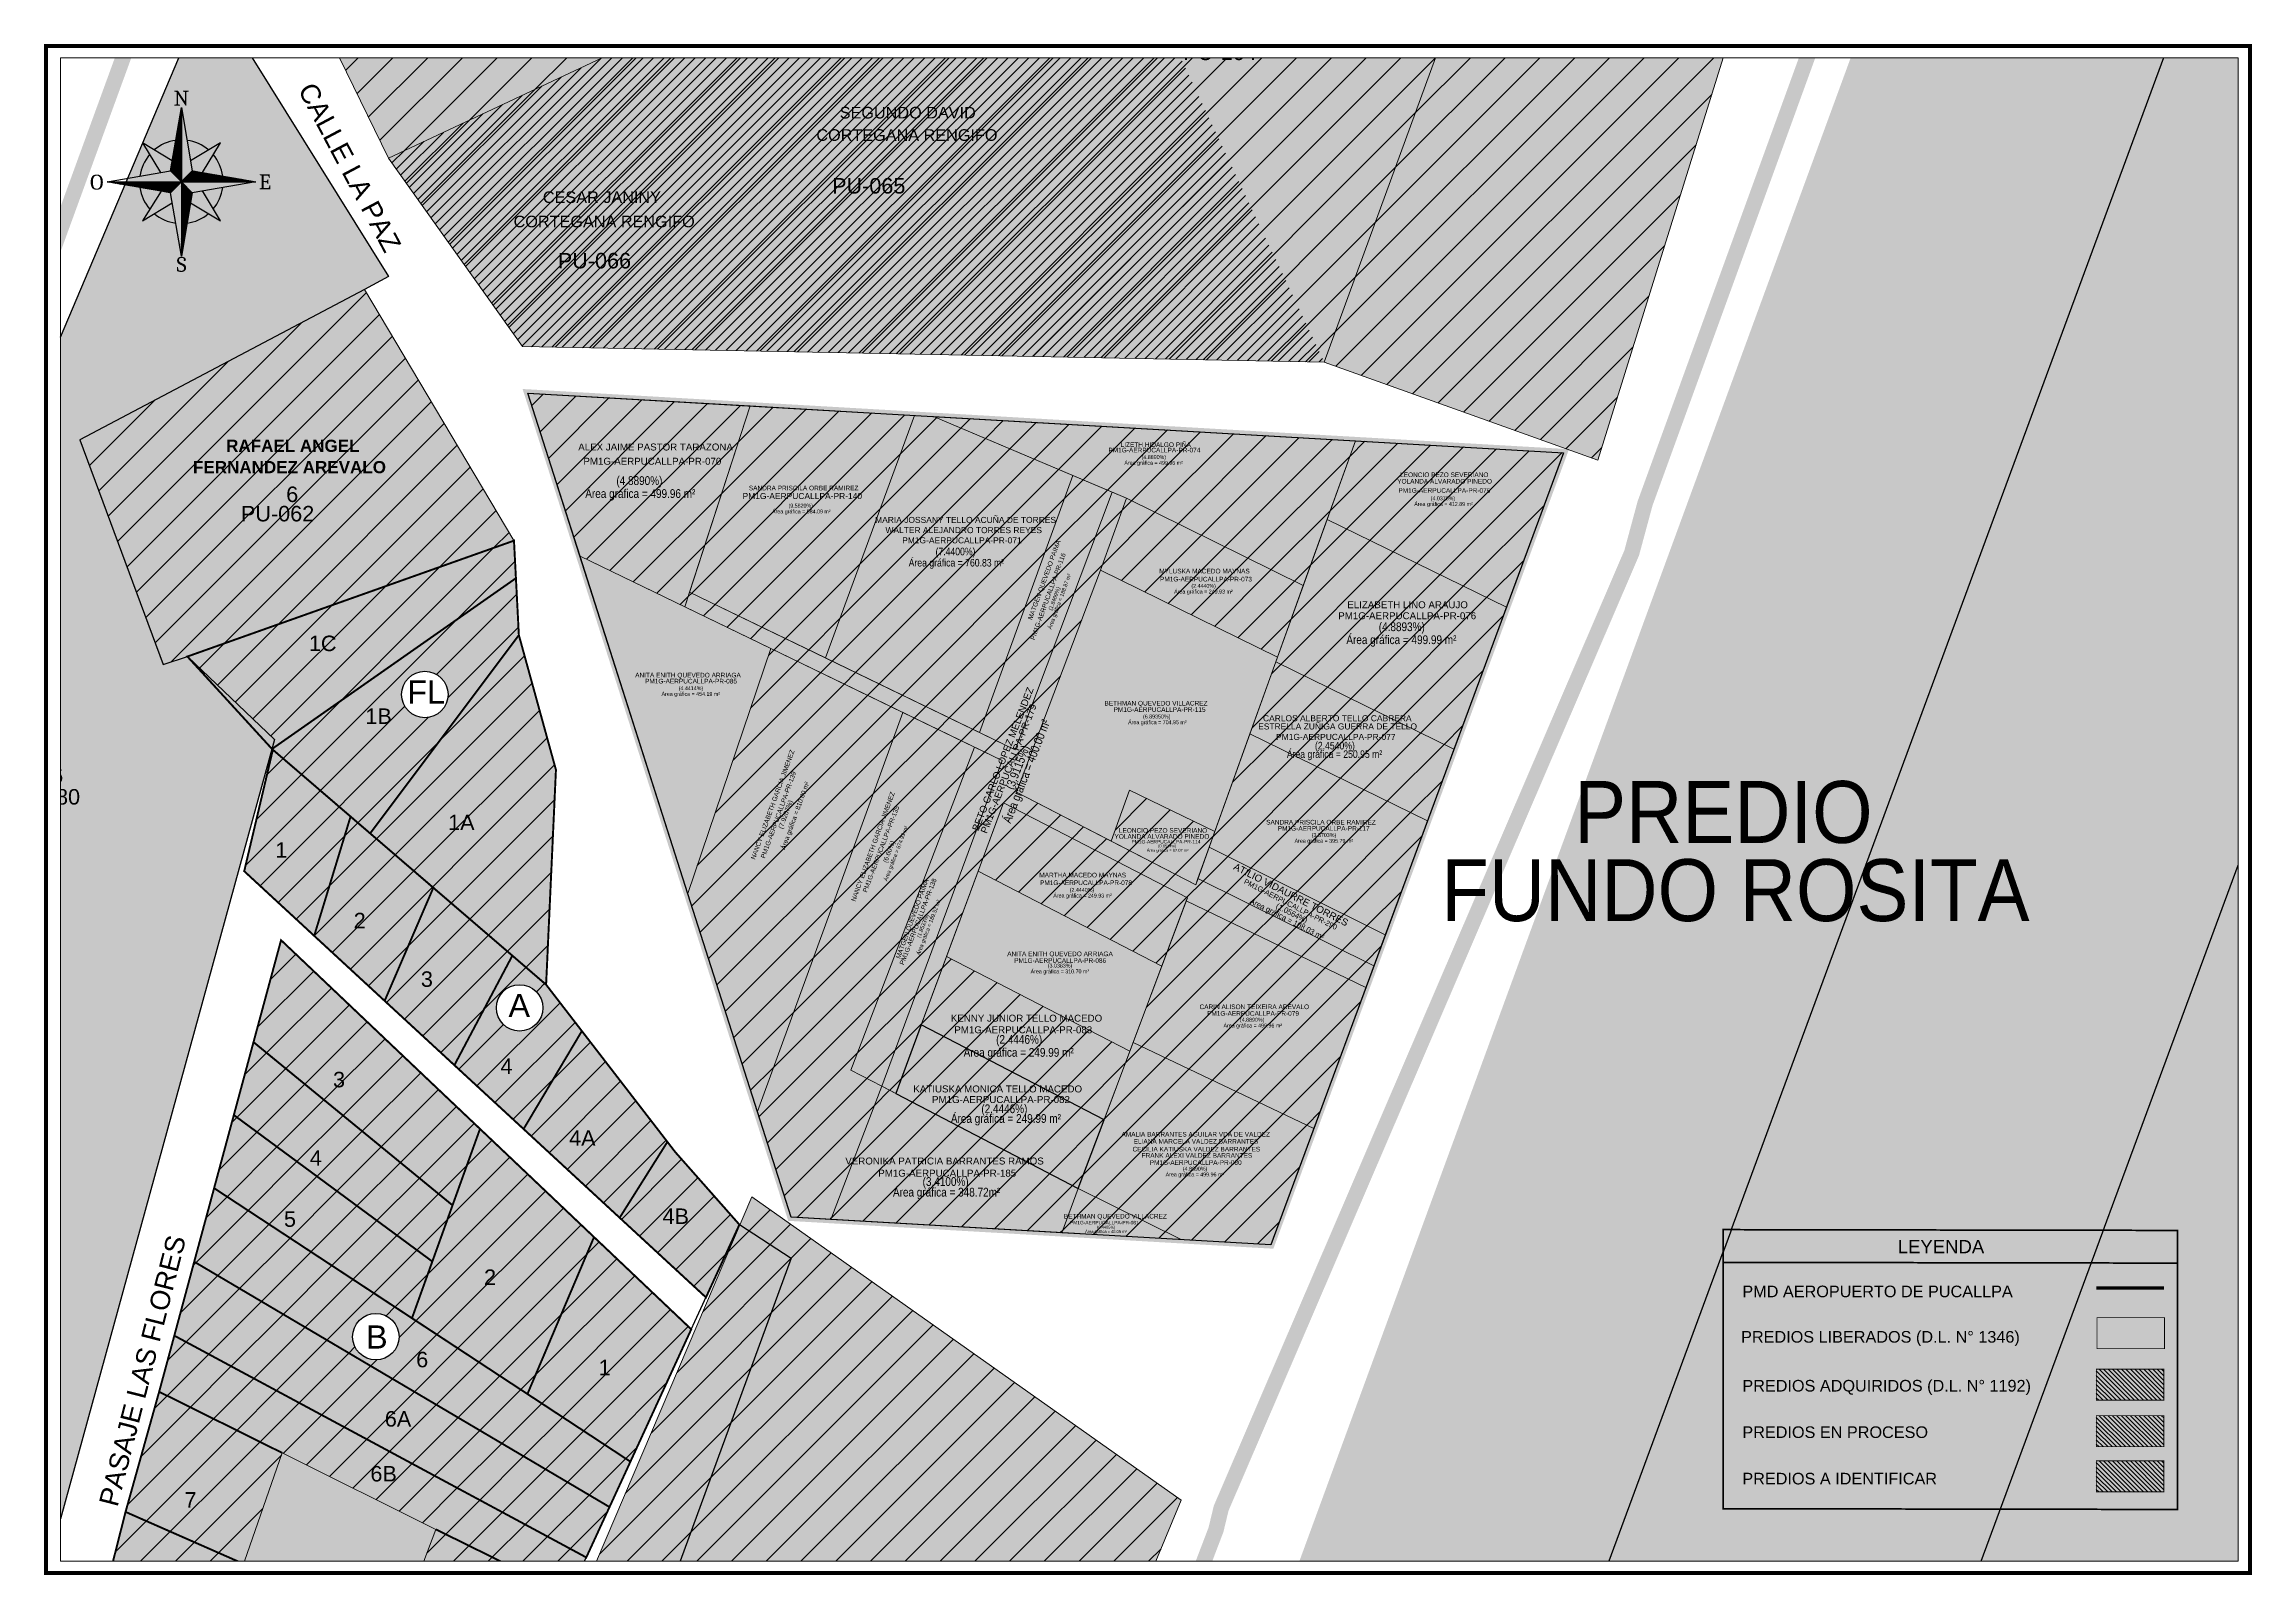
# Paper-space layout 'ROSITA' of a CAD drawing. Header units: metres, sheet in millimetres. Extents: x -84 to 486, y -119 to 276.
# The model-space entities are those that its viewports show. They can reach past a viewport. Long polylines and large blocks are cut down to what shows.
import ezdxf
from ezdxf.enums import TextEntityAlignment as Align

# ---------------------------------------------------------------- set-up
doc = ezdxf.new("R2010")
doc.units = ezdxf.units.M
doc.set_wipeout_variables(frame=1)
doc.linetypes.add('DASHDOT', pattern=[1, 0.5, -0.25, 0, -0.25])
doc.linetypes.add('DASHED', pattern=[0.75, 0.5, -0.25])
doc.layers.get('0').update_dxf_attribs({"color": 130})
for name, color, linetype in [('0-poligonos', 7, 'DASHED'), ('000 COLINDANTE', 8, 'Continuous'), ('2. HACHT_ EMPADRONADO', 2, 'Continuous'), ('3. HACHT_ADQUIRIDO', 3, 'Continuous'), ('CODIGO PREDIO', 5, 'Continuous'), ('ENTREGADOS A OPAT', 130, 'Continuous'), ('GRUPO 2', 7, 'Continuous'), ('LEYENDA', 7, 'Continuous'), ('LOTES', 7, 'Continuous'), ('LOTES_PREDIOS', 7, 'Continuous'), ('MANZANA', 7, 'Continuous'), ('PERIMETRICO ACTUAL', 6, 'Continuous'), ('PREDIO ADQUIRIDO DL 1364', 3, 'Continuous'), ('PROPIETARIOS', 7, 'Continuous'), ('TEXTO ADD', 150, 'Continuous'), ('VIAS', 7, 'Continuous')]:
    doc.layers.add(name, color=color, linetype=linetype)
doc.styles.add('arial', font='arial.ttf', dxfattribs={"height": 0.1})
doc.styles.add('AVPE Regular', font='ARIALN.TTF')
doc.styles.add('Cambria', font='Cambria.ttf')
doc.styles.get("Standard").update_dxf_attribs({"font": 'arial.ttf'})
doc.styles.add('VERTICES', font='sanssb__.ttf')

psp = doc.layouts.new('ROSITA')

msp = doc.modelspace()

# ---------------------------------------------------------------- texts
at = {"layer": 'CODIGO PREDIO', "style": 'arial'}
for s, p in [('PU-164', (546605.35, 9073616.09)), ('PU-065', (546559.98, 9073598.85)), ('PU-066', (546524.54, 9073589.18)), ('PU-062', (546483.61, 9073556.5)), ('PU-180', (546453.36, 9073519.92))]:
    msp.add_text(s, height=2, dxfattribs=at).set_placement(p, align=Align.MIDDLE_CENTER)
at = {"layer": 'GRUPO 2', "color": 7, "style": 'VERTICES'}
for s, p in [('RAFAEL ANGEL', (546476.96, 9073564.48)), (' FERNANDEZ AREVALO', (546472.07, 9073561.72))]:
    msp.add_text(s, height=1.575, dxfattribs=at).set_placement(p)
at = {"layer": 'LOTES', "linetype": 'Continuous', "lineweight": 0, "style": 'arial'}
msp.add_text('6', height=2, dxfattribs=at).set_placement((546485.5, 9073559), align=Align.MIDDLE_CENTER)
at = {"layer": 'LOTES', "lineweight": 0, "style": 'arial'}
for s, p in [('1C', (546489.44, 9073539.74)), ('1B', (546496.66, 9073530.34)), ('1A', (546507.35, 9073516.61)), ('1', (546484.1, 9073513.05)), ('2', (546494.22, 9073503.93)), ('3', (546502.9, 9073496.37)), ('4', (546513.18, 9073485.12)), ('3', (546491.55, 9073483.39)), ('4A', (546522.98, 9073475.84)), ('4', (546488.55, 9073473.27)), ('5', (546485.21, 9073465.37)), ('4B', (546535.05, 9073465.74)), ('2', (546511.06, 9073457.86)), ('6', (546502.29, 9073447.22)), ('1', (546525.85, 9073446.19)), ('6A', (546499.17, 9073439.56)), ('6B', (546497.31, 9073432.47)), ('7', (546472.36, 9073429.09))]:
    msp.add_text(s, height=2, dxfattribs=at).set_placement(p, align=Align.MIDDLE_CENTER)
at = {"layer": 'LOTES', "color": 7, "lineweight": 0, "style": 'arial'}
msp.add_text('6', height=2, dxfattribs=at).set_placement((546455.14, 9073522.67), align=Align.MIDDLE_CENTER)
at = {"layer": 'LOTES_PREDIOS', "color": 250, "linetype": 'Continuous', "lineweight": 0, "style": 'arial'}
for s, height, p in [('ALEX JAIME PASTOR TARAZONA', 0.9, (546532.44, 9073564.66)), ('PM1G-AERPUCALLPA-PR-074 ', 0.6, (546597, 9073564.41)), ('LIZETH HIDALGO PIÑA', 0.6, (546597.06, 9073565.11)), ('PM1G-AERPUCALLPA-PR-070 ', 0.9, (546532.2, 9073562.82)), ('SANDRA PRISCILA ORBE RAMIREZ', 0.6, (546551.57, 9073559.51)), ('YOLANDA ALVARADO PINEDO', 0.6, (546634.37, 9073560.38)), ('PM1G-AERPUCALLPA-PR-075', 0.6, (546634.34, 9073559.19)), ('LEONCIO PEZO SEVERIANO', 0.6, (546634.33, 9073561.22)), ('MARIA JOSSANY TELLO ACUÑA DE TORRES', 0.78, (546572.49, 9073555.3)), ('WALTER ALEJANDRO TORRES REYES', 0.78, (546572.25, 9073553.98)), ('MYLUSKA MACEDO MAYNAS ', 0.6, (546603.47, 9073548.78)), ('PM1G-AERPUCALLPA-PR-073 ', 0.6, (546603.66, 9073547.74)), ('ELIZABETH LINO ARAUJO', 0.9, (546629.59, 9073544.28)), ('PM1G-AERPUCALLPA-PR-076', 0.9, (546629.54, 9073542.86)), ('ANITA ENITH QUEVEDO ARRIAGA', 0.6, (546536.63, 9073535.34)), ('PM1G-AERPUCALLPA-PR-085', 0.6, (546537.02, 9073534.56)), ('BETHMAN QUEVEDO VILLACREZ', 0.6, (546597.09, 9073531.71)), ('PM1G-AERPUCALLPA-PR-115', 0.6, (546597.55, 9073530.89)), ('ESTRELLA ZUÑIGA GUERRA DE TELLO', 0.78, (546620.55, 9073528.62)), ('CARLOS ALBERTO TELLO CABRERA', 0.78, (546620.51, 9073529.68)), ('PM1G-AERPUCALLPA-PR-077', 0.78, (546620.32, 9073527.27)), ('SANDRA PRISCILA ORBE RAMIREZ', 0.6, (546618.4, 9073516.34)), ('YOLANDA ALVARADO PINEDO', 0.6, (546597.85, 9073514.5)), (' LEONCIO PEZO SEVERIANO', 0.6, (546597.88, 9073515.28)), ('PM1G-AERPUCALLPA-PR-114', 0.45, (546598.38, 9073513.89)), ('PM1G-AERPUCALLPA-PR-117', 0.6, (546618.76, 9073515.54)), ('MARTHA MACEDO MAYNAS ', 0.6, (546587.74, 9073509.51)), ('PM1G-AERPUCALLPA-PR-078', 0.6, (546588.05, 9073508.52)), ('ANITA ENITH QUEVEDO ARRIAGA', 0.6, (546584.69, 9073499.33)), ('PM1G-AERPUCALLPA-PR-086', 0.6, (546584.71, 9073498.47)), ('KENNY JUNIOR TELLO MACEDO', 0.9, (546580.36, 9073490.87)), ('CARIN ALISON TEIXEIRA AREVALO', 0.6, (546609.79, 9073492.49)), ('PM1G-AERPUCALLPA-PR-079', 0.6, (546609.62, 9073491.63)), ('PM1G-AERPUCALLPA-PR-083', 0.9, (546579.94, 9073489.37)), ('KATIUSKA MONICA TELLO MACEDO', 0.9, (546576.64, 9073481.73)), ('PM1G-AERPUCALLPA-PR-082', 0.9, (546577.06, 9073480.36)), ('AMALIA BARRANTES AGUILAR VDA DE VALDEZ', 0.6, (546602.22, 9073476.03)), ('CECILIA KATIUSKA VALDEZ BARRANTES', 0.6, (546602.3, 9073474.1)), ('ELIANA MARCELA VALDEZ BARRANTES', 0.6, (546602.26, 9073475.11)), ('FRANK ALEXI VALDEZ BARRANTES', 0.6, (546602.38, 9073473.29)), ('VERONIKA PATRICIA BARRANTES RAMOS', 0.9, (546569.77, 9073472.42)), ('PM1G-AERPUCALLPA-PR-185', 0.9, (546570.12, 9073470.85)), ('PM1G-AERPUCALLPA-PR-080', 0.6, (546602.22, 9073472.37)), ('BETHMAN QUEVEDO VILLACREZ', 0.6, (546591.84, 9073465.44)), ('PM1G-AERPUCALLPA-PR-081', 0.45, (546590.42, 9073464.69))]:
    e = msp.add_text(s, height=height, dxfattribs=at)
    e.set_placement(p, align=Align.CENTER)
    e.dxf.unprotected_set("ltscale", 0)
at = {"layer": 'LOTES_PREDIOS', "color": 250, "linetype": 'Continuous', "lineweight": 0, "style": 'AVPE Regular'}
for s, height, p in [('Área gráfica = 499.96 m²', 0.5, (546596.78, 9073563.05)), ('(4.8890%%%)', 0.5, (546596.81, 9073563.74)), ('Área gráfica = 499.96 m²', 1.125, (546530.47, 9073559.07)), ('(4.8890%%%) ', 1.125, (546530.53, 9073560.63)), ('Área gráfica = 584.09 m²', 0.5, (546551.27, 9073556.77)), ('(9.5820%%%) ', 0.5, (546551.29, 9073557.47)), ('Área gráfica = 412.89 m²', 0.5, (546634.23, 9073557.73)), ('(4.0376%%%) ', 0.5, (546634.25, 9073558.42)), ('Área gráfica = 760.83 m²', 0.975, (546571.3, 9073550.14)), ('(7.4400%%%) ', 0.975, (546571.34, 9073551.49)), ('Área gráfica = 249.93 m²', 0.5, (546603.21, 9073546.42)), ('(2.4440%%%)', 0.5, (546603.24, 9073547.11)), ('(4.8893%%%)', 1.125, (546628.84, 9073541.75)), ('Área gráfica = 499.99 m²', 1.125, (546628.79, 9073540.19)), ('Área gráfica = 454.19 m²', 0.5, (546536.99, 9073533.2)), (' (4.4414%%%) ', 0.5, (546537.01, 9073533.89)), ('Área gráfica = 704.95 m²', 0.5, (546597.26, 9073529.54)), ('(6.89350%%%) ', 0.5, (546597.28, 9073530.23)), ('Área gráfica = 250.95 m²', 0.975, (546620.15, 9073525.41)), ('(2.4540%%%)', 0.975, (546620.2, 9073526.41)), ('(0.8514%%%) ', 0.375, (546598.61, 9073513.52)), ('Área gráfica = 395.79 m²', 0.5, (546618.77, 9073514.22)), ('(3.8703%%%)', 0.5, (546618.79, 9073514.92)), ('Área gráfica = 87.07 m²', 0.375, (546598.59, 9073513)), ('(2.4440%%%) ', 0.5, (546587.62, 9073507.84)), ('Área gráfica = 249.93 m²', 0.5, (546587.6, 9073507.15)), ('Área gráfica = 310.70 m²', 0.5, (546584.67, 9073497.35)), ('(3.0383%%%)', 0.5, (546584.69, 9073498.05)), ('Área gráfica = 499.96 m²', 0.5, (546609.59, 9073490.36)), ('(4.8890%%%) ', 0.5, (546609.61, 9073491.06)), ('(2.4446%%%)', 1.125, (546579.41, 9073488.44)), ('Área gráfica = 249.99 m²', 1.125, (546579.35, 9073486.88)), ('(2.4446%%%)', 1.125, (546577.5, 9073479.48)), ('Área gráfica = 249.99 m²', 1.125, (546577.7, 9073478.34)), ('(3.4100%%%) ', 1.125, (546570.09, 9073470.08)), ('Área gráfica = 499.96 m²', 0.5, (546602.11, 9073471.12)), (' (4.8890%%%) ', 0.5, (546602.13, 9073471.81)), ('Área gráfica = 348.72m²', 1.125, (546570.04, 9073468.82)), ('Área gráfica = 45.05 m²', 0.375, (546590.62, 9073463.75)), (' (0.4405%%%) ', 0.375, (546590.64, 9073464.27))]:
    e = msp.add_text(s, height=height, dxfattribs=at)
    e.set_placement(p, align=Align.MIDDLE)
    e.dxf.unprotected_set("ltscale", 0)
at = {"layer": 'LOTES_PREDIOS', "color": 5, "linetype": 'Continuous', "lineweight": 0, "style": 'arial'}
for s, p in [('PM1G-AERPUCALLPA-PR-140', (546551.4, 9073558.38)), ('PM1G-AERPUCALLPA-PR-071', (546572.02, 9073552.66))]:
    e = msp.add_text(s, height=0.78, dxfattribs=at)
    e.set_placement(p, align=Align.CENTER)
    e.dxf.unprotected_set("ltscale", 0)
at = {"layer": 'LOTES_PREDIOS', "color": 250, "linetype": 'Continuous', "lineweight": 0, "style": 'arial'}
for s, height, rotation, p in [('MATGEN QUEVEDO PAIMA', 0.6, 70.0525, (546582.93, 9073547.82)), ('PM1G-AERPUCALLPA-PR-116', 0.6, 70.0525, (546583.42, 9073545.7)), ('BETO CARLO LOPEZ MELENDEZ', 0.9, 68.73, (546577.72, 9073524.64)), ('PM1G-AERPUCALLPA-PR-179', 0.9, 68.73, (546578.46, 9073523.4)), ('NANCY ELIZABETH GARCIA JIMENEZ', 0.6, 70.0525, (546547.85, 9073518.81)), ('PM1G-AERPUCALLPA-PR-139 ', 0.6, 69.9903, (546548.63, 9073517.6)), ('NANCY ELIZABETH GARCIA JIMENEZ', 0.6, 70.0525, (546560.81, 9073513.39)), ('PM1G-AERPUCALLPA-PR-135 ', 0.6, 69.2509, (546561.88, 9073513.17)), ('ATILIO VIDAURRE TORRES', 0.9, 333.102, (546614.32, 9073506.88)), ('MATGEN QUEVEDO PAIMA', 0.6, 70.0525, (546565.87, 9073504.06)), ('PM1G-AERPUCALLPA-PR-138', 0.6, 68.9356, (546566.63, 9073503.69)), ('PM1G-AERPUCALLPA-PR-290 ', 0.675, 333.102, (546614.44, 9073505.66))]:
    e = msp.add_text(s, height=height, rotation=rotation, dxfattribs=at)
    e.set_placement(p, align=Align.CENTER)
    e.dxf.unprotected_set("ltscale", 0)
at = {"layer": 'LOTES_PREDIOS', "color": 250, "linetype": 'Continuous', "lineweight": 0}
for s, height, rotation, style, p in [('Área gráfica = 188.87 m²', 0.5, 70.0525, 'AVPE Regular', (546584.63, 9073545.15)), (' (1.8469%%%)', 0.5, 70.0525, 'AVPE Regular', (546583.99, 9073545.41)), ('Área gráfica = 400.00 m²', 1.125, 68.73, 'AVPE Regular', (546580.37, 9073523.23)), (' (3.9115%%%) ', 1.125, 68.73, 'AVPE Regular', (546579.34, 9073523.68)), ('(7.9207%%%)', 0.6, 69.9903, 'arial', (546549.3, 9073517.62)), ('Área gráfica = 810.00 m²', 0.6, 69.9903, 'arial', (546550.47, 9073517.49)), ('(6.60%%%) ', 0.6, 69.2509, 'arial', (546562.69, 9073512.91)), ('Área gráfica = 674.93 m²', 0.5, 68.9356, 'AVPE Regular', (546563.5, 9073512.59)), ('Área gráfica = 189.52 m²', 0.5, 68.9356, 'AVPE Regular', (546567.7, 9073503.04)), ('Área gráfica = 108.03 m²', 0.7313, 333.102, 'AVPE Regular', (546614.01, 9073504.13)), (' (1.0564%%%)', 0.7313, 333.102, 'AVPE Regular', (546614.47, 9073504.88)), ('(1.8533%%%) ', 0.5, 68.9356, 'AVPE Regular', (546567.06, 9073503.31))]:
    e = msp.add_text(s, height=height, rotation=rotation, dxfattribs=dict(at, style=style))
    e.set_placement(p, align=Align.MIDDLE)
    e.dxf.unprotected_set("ltscale", 0)
at = {"layer": 'MANZANA', "style": 'arial'}
for s, p in [('FL', (546502.8, 9073533.45)), ('A', (546514.83, 9073492.96))]:
    msp.add_text(s, height=3, dxfattribs=at).set_placement(p, align=Align.MIDDLE_CENTER)
at = {"layer": 'MANZANA', "color": 7, "style": 'arial'}
msp.add_text('B', height=3, dxfattribs=at).set_placement((546496.43, 9073450.14), align=Align.MIDDLE_CENTER)
at = {"layer": 'PROPIETARIOS', "style": 'arial'}
for s, p in [('SEGUNDO DAVID', (546565.02, 9073608.3)), (' CORTEGANA RENGIFO', (546564.62, 9073605.41)), ('CESAR JANINY', (546525.51, 9073597.38)), (' CORTEGANA RENGIFO', (546525.51, 9073594.24))]:
    msp.add_text(s, height=1.5, dxfattribs=at).set_placement(p, align=Align.MIDDLE_CENTER)
at = {"layer": 'TEXTO ADD', "color": 7, "width": 0.9}
for s, p in [('PREDIO', (546651.11, 9073513.96)), ('FUNDO ROSITA', (546633.95, 9073503.86))]:
    msp.add_text(s, height=8, dxfattribs=at).set_placement(p)
at = {"layer": 'VIAS', "color": 7, "linetype": 'Continuous', "lineweight": 20, "style": 'arial'}
for s, rotation, p in [('CALLE LA PAZ', 297.961, (546486.19, 9073611.28)), ('PASAJE LAS FLORES', 75.6774, (546462.92, 9073428.08))]:
    msp.add_text(s, height=2.5, rotation=rotation, dxfattribs=at).set_placement(p)

# ---------------------------------------------------------------- blocks, each defined once
blk = doc.blocks.new('A$C4681129B')
at = {"color": 7}
for p, q in [((3.417, 4.349), (3.888, 7.078)), ((3.804, 6.596), (3.888, 6.679)), ((3.812, 6.639), (3.888, 6.715)), ((3.888, 6.608), (3.818, 6.677)), ((3.819, 6.682), (3.888, 6.751)), ((3.888, 6.644), (3.824, 6.708)), ((3.827, 6.726), (3.888, 6.787)), ((3.888, 6.68), (3.829, 6.738)), ((3.834, 6.769), (3.888, 6.822)), ((3.888, 6.716), (3.834, 6.769)), ((3.888, 6.752), (3.84, 6.8)), ((3.842, 6.813), (3.888, 6.858)), ((3.888, 6.787), (3.845, 6.83)), ((3.849, 6.856), (3.888, 6.894)), ((3.888, 6.823), (3.85, 6.861)), ((3.888, 6.859), (3.855, 6.891)), ((3.857, 6.899), (3.888, 6.93)), ((3.888, 6.895), (3.861, 6.922)), ((3.864, 6.943), (3.888, 6.966)), ((3.888, 6.931), (3.866, 6.953)), ((3.888, 6.967), (3.871, 6.983)), ((3.872, 6.986), (3.888, 7.002)), ((3.888, 7.003), (3.877, 7.014)), ((3.879, 7.03), (3.888, 7.038)), ((3.888, 7.039), (3.882, 7.045)), ((3.888, 7.075), (3.887, 7.075)), ((3.887, 7.073), (3.888, 7.074)), ((3.888, 7.078), (4.358, 4.349)), ((3.888, 7.078), (3.888, 0.678)), ((3.602, 5.424), (3.888, 5.709)), ((3.61, 5.467), (3.888, 5.745)), ((3.617, 5.51), (3.888, 5.781)), ((3.625, 5.554), (3.888, 5.817)), ((3.632, 5.597), (3.888, 5.853)), ((3.64, 5.641), (3.888, 5.889)), ((3.647, 5.684), (3.888, 5.924)), ((3.655, 5.727), (3.888, 5.96)), ((3.888, 5.494), (3.655, 5.727)), ((3.888, 5.53), (3.66, 5.758)), ((3.662, 5.771), (3.888, 5.996)), ((3.888, 5.566), (3.665, 5.789)), ((3.67, 5.814), (3.888, 6.032)), ((3.888, 5.602), (3.671, 5.819)), ((3.888, 5.638), (3.676, 5.85)), ((3.677, 5.858), (3.888, 6.068)), ((3.888, 5.674), (3.681, 5.88)), ((3.685, 5.901), (3.888, 6.104)), ((3.888, 5.71), (3.686, 5.911)), ((3.692, 5.944), (3.888, 6.14)), ((3.888, 5.746), (3.692, 5.942)), ((3.888, 5.782), (3.697, 5.972)), ((3.7, 5.988), (3.888, 6.176)), ((3.888, 5.818), (3.702, 6.003)), ((3.707, 6.031), (3.888, 6.212)), ((3.888, 5.853), (3.708, 6.034)), ((3.888, 5.889), (3.713, 6.064)), ((3.715, 6.075), (3.888, 6.248)), ((3.888, 5.925), (3.718, 6.095)), ((3.722, 6.118), (3.888, 6.284)), ((3.888, 5.961), (3.723, 6.126)), ((3.888, 5.997), (3.729, 6.156)), ((3.73, 6.161), (3.888, 6.32)), ((3.888, 6.033), (3.734, 6.187)), ((3.737, 6.205), (3.888, 6.356)), ((3.888, 6.069), (3.739, 6.217)), ((3.888, 6.105), (3.744, 6.248)), ((3.745, 6.248), (3.888, 6.391)), ((3.888, 6.141), (3.75, 6.279)), ((3.752, 6.292), (3.888, 6.427)), ((3.888, 6.177), (3.755, 6.309)), ((3.759, 6.335), (3.888, 6.463)), ((3.888, 6.213), (3.76, 6.34)), ((3.888, 6.249), (3.766, 6.371)), ((3.767, 6.378), (3.888, 6.499)), ((3.888, 6.285), (3.771, 6.401)), ((3.774, 6.422), (3.888, 6.535)), ((3.888, 6.32), (3.776, 6.432)), ((3.888, 6.356), (3.781, 6.463)), ((3.782, 6.465), (3.888, 6.571)), ((3.888, 6.392), (3.787, 6.493)), ((3.789, 6.509), (3.888, 6.607)), ((3.888, 6.428), (3.792, 6.524)), ((3.797, 6.552), (3.888, 6.643)), ((3.888, 6.464), (3.797, 6.554)), ((3.888, 6.5), (3.803, 6.585)), ((3.888, 6.536), (3.808, 6.616)), ((3.888, 6.572), (3.813, 6.646)), ((2.208, 5.558), (2.983, 4.274)), ((3.492, 4.783), (2.208, 5.558)), ((3.421, 4.345), (3.888, 4.811)), ((3.423, 4.382), (3.888, 4.847)), ((3.43, 4.425), (3.888, 4.883)), ((3.438, 4.469), (3.888, 4.919)), ((3.439, 4.327), (3.888, 4.775)), ((3.445, 4.512), (3.888, 4.955)), ((3.453, 4.555), (3.888, 4.991)), ((3.46, 4.599), (3.888, 5.026)), ((3.467, 4.642), (3.888, 5.062)), ((3.475, 4.686), (3.888, 5.098)), ((3.482, 4.729), (3.888, 5.134)), ((3.49, 4.772), (3.888, 5.17)), ((3.888, 4.381), (3.491, 4.778)), ((3.888, 4.417), (3.496, 4.808)), ((3.497, 4.816), (3.888, 5.206)), ((3.888, 4.453), (3.501, 4.839)), ((3.505, 4.859), (3.888, 5.242)), ((3.888, 4.488), (3.507, 4.869)), ((3.512, 4.903), (3.888, 5.278)), ((3.888, 4.524), (3.512, 4.9)), ((3.888, 4.56), (3.517, 4.931)), ((3.52, 4.946), (3.888, 5.314)), ((3.888, 4.596), (3.523, 4.961)), ((3.527, 4.989), (3.888, 5.35)), ((3.888, 4.632), (3.528, 4.992)), ((3.888, 4.668), (3.533, 5.023)), ((3.535, 5.033), (3.888, 5.386)), ((3.888, 4.704), (3.538, 5.053)), ((3.542, 5.076), (3.888, 5.422)), ((3.888, 4.74), (3.544, 5.084)), ((3.888, 4.776), (3.549, 5.115)), ((3.55, 5.12), (3.888, 5.457)), ((3.888, 4.812), (3.554, 5.145)), ((3.557, 5.163), (3.888, 5.493)), ((3.888, 4.848), (3.56, 5.176)), ((3.565, 5.206), (3.888, 5.529)), ((3.888, 4.884), (3.565, 5.206)), ((3.888, 4.92), (3.57, 5.237)), ((3.572, 5.25), (3.888, 5.565)), ((3.888, 4.955), (3.575, 5.268)), ((3.58, 5.293), (3.888, 5.601)), ((3.888, 4.991), (3.581, 5.298)), ((3.888, 5.027), (3.586, 5.329)), ((3.587, 5.337), (3.888, 5.637)), ((3.888, 5.063), (3.591, 5.36)), ((3.595, 5.38), (3.888, 5.673)), ((3.888, 5.099), (3.597, 5.39)), ((3.888, 5.135), (3.602, 5.421)), ((3.888, 5.171), (3.607, 5.452)), ((3.888, 5.207), (3.612, 5.482)), ((3.888, 5.243), (3.618, 5.513)), ((3.888, 5.279), (3.623, 5.543)), ((3.888, 5.315), (3.628, 5.574)), ((3.888, 5.351), (3.634, 5.605)), ((3.888, 5.387), (3.639, 5.635)), ((3.888, 5.422), (3.644, 5.666)), ((3.888, 5.458), (3.649, 5.697)), ((5.568, 5.558), (4.284, 4.783)), ((4.792, 4.274), (5.568, 5.558)), ((0.688, 3.878), (3.417, 4.349)), ((3.417, 3.408), (0.688, 3.878)), ((0.688, 3.878), (7.088, 3.878)), ((0.691, 3.878), (0.69, 3.878)), ((0.691, 3.878), (0.692, 3.878)), ((0.722, 3.872), (0.728, 3.878)), ((0.734, 3.87), (0.726, 3.878)), ((0.753, 3.867), (0.764, 3.878)), ((0.778, 3.863), (0.762, 3.878)), ((0.783, 3.862), (0.8, 3.878)), ((0.821, 3.855), (0.798, 3.878)), ((0.814, 3.856), (0.836, 3.878)), ((0.864, 3.848), (0.834, 3.878)), ((0.845, 3.851), (0.872, 3.878)), ((0.908, 3.84), (0.87, 3.878)), ((0.875, 3.846), (0.908, 3.878)), ((0.906, 3.841), (0.943, 3.878)), ((0.951, 3.833), (0.906, 3.878)), ((0.936, 3.835), (0.979, 3.878)), ((0.995, 3.825), (0.942, 3.878)), ((0.967, 3.83), (1.015, 3.878)), ((1.038, 3.818), (0.978, 3.878)), ((0.998, 3.825), (1.051, 3.878)), ((1.081, 3.81), (1.014, 3.878)), ((1.028, 3.819), (1.087, 3.878)), ((1.125, 3.803), (1.049, 3.878)), ((1.059, 3.814), (1.123, 3.878)), ((1.168, 3.795), (1.085, 3.878)), ((1.09, 3.809), (1.159, 3.878)), ((1.12, 3.804), (1.195, 3.878)), ((1.212, 3.788), (1.121, 3.878)), ((1.151, 3.798), (1.231, 3.878)), ((1.255, 3.78), (1.157, 3.878)), ((1.182, 3.793), (1.267, 3.878)), ((1.299, 3.773), (1.193, 3.878)), ((1.212, 3.788), (1.303, 3.878)), ((1.342, 3.765), (1.229, 3.878)), ((1.243, 3.782), (1.339, 3.878)), ((1.385, 3.758), (1.265, 3.878)), ((1.273, 3.777), (1.375, 3.878)), ((1.429, 3.75), (1.301, 3.878)), ((1.304, 3.772), (1.41, 3.878)), ((1.335, 3.767), (1.446, 3.878)), ((1.472, 3.743), (1.337, 3.878)), ((1.365, 3.761), (1.482, 3.878)), ((1.516, 3.735), (1.373, 3.878)), ((1.396, 3.756), (1.518, 3.878)), ((1.559, 3.728), (1.409, 3.878)), ((1.427, 3.751), (1.554, 3.878)), ((1.602, 3.72), (1.445, 3.878)), ((1.457, 3.746), (1.59, 3.878)), ((1.646, 3.713), (1.481, 3.878)), ((1.488, 3.74), (1.626, 3.878)), ((1.689, 3.706), (1.516, 3.878)), ((1.519, 3.735), (1.662, 3.878)), ((1.549, 3.73), (1.698, 3.878)), ((1.733, 3.698), (1.552, 3.878)), ((1.58, 3.724), (1.734, 3.878)), ((1.776, 3.691), (1.588, 3.878)), ((1.61, 3.719), (1.77, 3.878)), ((1.819, 3.683), (1.624, 3.878)), ((1.641, 3.714), (1.806, 3.878)), ((1.863, 3.676), (1.66, 3.878)), ((1.672, 3.709), (1.841, 3.878)), ((1.906, 3.668), (1.696, 3.878)), ((1.702, 3.703), (1.877, 3.878)), ((1.95, 3.661), (1.732, 3.878)), ((1.733, 3.698), (1.913, 3.878)), ((1.764, 3.693), (1.949, 3.878)), ((1.993, 3.653), (1.768, 3.878)), ((1.794, 3.687), (1.985, 3.878)), ((2.036, 3.646), (1.804, 3.878)), ((1.825, 3.682), (2.021, 3.878)), ((2.08, 3.638), (1.84, 3.878)), ((1.856, 3.677), (2.057, 3.878)), ((2.123, 3.631), (1.876, 3.878)), ((1.886, 3.672), (2.093, 3.878)), ((2.167, 3.623), (1.912, 3.878)), ((1.917, 3.666), (2.129, 3.878)), ((1.947, 3.661), (2.165, 3.878)), ((2.21, 3.616), (1.948, 3.878)), ((1.978, 3.656), (2.201, 3.878)), ((2.254, 3.608), (1.983, 3.878)), ((2.009, 3.65), (2.237, 3.878)), ((2.297, 3.601), (2.019, 3.878)), ((2.039, 3.645), (2.273, 3.878)), ((2.34, 3.593), (2.055, 3.878)), ((2.07, 3.64), (2.308, 3.878)), ((2.384, 3.586), (2.091, 3.878)), ((2.101, 3.635), (2.344, 3.878)), ((2.427, 3.578), (2.127, 3.878)), ((2.131, 3.629), (2.38, 3.878)), ((2.162, 3.624), (2.416, 3.878)), ((2.471, 3.571), (2.163, 3.878)), ((2.193, 3.619), (2.452, 3.878)), ((2.514, 3.563), (2.199, 3.878)), ((2.223, 3.613), (2.488, 3.878)), ((2.557, 3.556), (2.235, 3.878)), ((2.254, 3.608), (2.524, 3.878)), ((2.601, 3.548), (2.271, 3.878)), ((2.284, 3.603), (2.56, 3.878)), ((2.644, 3.541), (2.307, 3.878)), ((2.315, 3.598), (2.596, 3.878)), ((2.688, 3.533), (2.343, 3.878)), ((2.346, 3.592), (2.632, 3.878)), ((2.376, 3.587), (2.668, 3.878)), ((2.731, 3.526), (2.379, 3.878)), ((2.407, 3.582), (2.704, 3.878)), ((2.774, 3.518), (2.414, 3.878)), ((2.438, 3.576), (2.74, 3.878)), ((2.818, 3.511), (2.45, 3.878)), ((2.468, 3.571), (2.775, 3.878)), ((2.861, 3.503), (2.486, 3.878)), ((2.499, 3.566), (2.811, 3.878)), ((2.905, 3.496), (2.522, 3.878)), ((2.53, 3.561), (2.847, 3.878)), ((2.948, 3.488), (2.558, 3.878)), ((2.56, 3.555), (2.883, 3.878)), ((2.591, 3.55), (2.919, 3.878)), ((2.991, 3.481), (2.594, 3.878)), ((2.621, 3.545), (2.955, 3.878)), ((3.035, 3.473), (2.63, 3.878)), ((2.652, 3.539), (2.991, 3.878)), ((3.078, 3.466), (2.666, 3.878)), ((2.683, 3.534), (3.027, 3.878)), ((3.122, 3.458), (2.702, 3.878)), ((2.713, 3.529), (3.063, 3.878)), ((3.165, 3.451), (2.738, 3.878)), ((2.744, 3.524), (3.099, 3.878)), ((3.208, 3.443), (2.774, 3.878)), ((2.775, 3.518), (3.135, 3.878)), ((2.805, 3.513), (3.171, 3.878)), ((3.252, 3.436), (2.81, 3.878)), ((2.836, 3.508), (3.206, 3.878)), ((3.295, 3.428), (2.846, 3.878)), ((2.867, 3.502), (3.242, 3.878)), ((3.339, 3.421), (2.881, 3.878)), ((2.897, 3.497), (3.278, 3.878)), ((3.382, 3.414), (2.917, 3.878)), ((2.928, 3.492), (3.314, 3.878)), ((3.42, 3.411), (2.953, 3.878)), ((2.958, 3.487), (3.35, 3.878)), ((2.989, 3.481), (3.386, 3.878)), ((3.438, 3.429), (2.989, 3.878)), ((3.02, 3.476), (3.422, 3.878)), ((3.456, 3.447), (3.025, 3.878)), ((3.05, 3.471), (3.458, 3.878)), ((3.474, 3.465), (3.061, 3.878)), ((3.081, 3.465), (3.494, 3.878)), ((3.492, 3.483), (3.097, 3.878)), ((3.112, 3.46), (3.53, 3.878)), ((3.51, 3.501), (3.133, 3.878)), ((3.142, 3.455), (3.566, 3.878)), ((3.528, 3.519), (3.169, 3.878)), ((3.173, 3.45), (3.602, 3.878)), ((3.204, 3.444), (3.638, 3.878)), ((3.546, 3.537), (3.205, 3.878)), ((3.234, 3.439), (3.673, 3.878)), ((3.564, 3.555), (3.241, 3.878)), ((3.265, 3.434), (3.709, 3.878)), ((3.582, 3.573), (3.277, 3.878)), ((3.295, 3.428), (3.745, 3.878)), ((3.6, 3.591), (3.313, 3.878)), ((3.326, 3.423), (3.781, 3.878)), ((3.618, 3.609), (3.348, 3.878)), ((3.357, 3.418), (3.817, 3.878)), ((3.636, 3.627), (3.384, 3.878)), ((3.387, 3.413), (3.853, 3.878)), ((3.417, 3.408), (4.358, 4.349)), ((3.417, 4.349), (4.358, 3.408)), ((3.654, 3.645), (3.42, 3.878)), ((3.888, 3.914), (3.422, 4.379)), ((3.888, 3.95), (3.427, 4.41)), ((3.888, 3.986), (3.433, 4.441)), ((3.888, 4.022), (3.438, 4.471)), ((3.888, 4.057), (3.443, 4.502)), ((3.888, 4.093), (3.449, 4.532)), ((3.888, 4.129), (3.454, 4.563)), ((3.672, 3.663), (3.456, 3.878)), ((3.457, 4.309), (3.888, 4.739)), ((3.888, 4.165), (3.459, 4.594)), ((3.888, 4.201), (3.464, 4.624)), ((3.888, 4.237), (3.47, 4.655)), ((3.475, 4.291), (3.888, 4.703)), ((3.888, 4.273), (3.475, 4.686)), ((3.888, 4.309), (3.48, 4.716)), ((3.888, 4.345), (3.486, 4.747)), ((3.69, 3.68), (3.492, 3.878)), ((3.493, 4.273), (3.888, 4.667)), ((3.511, 4.255), (3.888, 4.631)), ((3.708, 3.698), (3.528, 3.878)), ((3.529, 4.237), (3.888, 4.595)), ((3.547, 4.219), (3.888, 4.559)), ((3.726, 3.716), (3.564, 3.878)), ((3.565, 4.201), (3.888, 4.524)), ((3.583, 4.183), (3.888, 4.488)), ((3.744, 3.734), (3.6, 3.878)), ((3.601, 4.165), (3.888, 4.452)), ((3.619, 4.147), (3.888, 4.416)), ((3.762, 3.752), (3.636, 3.878)), ((3.637, 4.129), (3.888, 4.38)), ((3.655, 4.111), (3.888, 4.344)), ((3.78, 3.77), (3.672, 3.878)), ((3.673, 4.093), (3.888, 4.308)), ((3.691, 4.075), (3.888, 4.272)), ((3.798, 3.788), (3.708, 3.878)), ((3.709, 4.057), (3.888, 4.236)), ((3.727, 4.039), (3.888, 4.2)), ((3.816, 3.806), (3.744, 3.878)), ((3.745, 4.021), (3.888, 4.164)), ((3.763, 4.003), (3.888, 4.128)), ((3.834, 3.824), (3.779, 3.878)), ((3.781, 3.985), (3.888, 4.092)), ((3.799, 3.967), (3.888, 4.057)), ((3.852, 3.842), (3.815, 3.878)), ((3.816, 3.949), (3.888, 4.021)), ((3.834, 3.931), (3.888, 3.985)), ((3.87, 3.86), (3.851, 3.878)), ((3.852, 3.914), (3.888, 3.949)), ((3.87, 3.896), (3.888, 3.913)), ((3.887, 3.878), (3.887, 3.878)), ((3.888, 3.877), (3.888, 3.878)), ((4.358, 3.407), (3.888, 3.878)), ((3.888, 3.841), (3.906, 3.86)), ((3.888, 3.805), (3.924, 3.842)), ((4.353, 3.377), (3.888, 3.842)), ((3.888, 3.769), (3.942, 3.824)), ((3.888, 3.733), (3.96, 3.806)), ((4.348, 3.346), (3.888, 3.806)), ((3.889, 3.878), (4.36, 4.349)), ((3.923, 3.878), (3.905, 3.896)), ((3.959, 3.878), (3.923, 3.914)), ((3.925, 3.878), (4.39, 4.344)), ((3.995, 3.878), (3.941, 3.932)), ((4.031, 3.878), (3.959, 3.95)), ((3.961, 3.878), (4.421, 4.338)), ((4.067, 3.878), (3.977, 3.968)), ((4.103, 3.878), (3.995, 3.986)), ((3.997, 3.878), (4.451, 4.333)), ((4.139, 3.878), (4.013, 4.004)), ((4.175, 3.878), (4.031, 4.022)), ((4.033, 3.878), (4.482, 4.328)), ((4.211, 3.878), (4.049, 4.04)), ((4.246, 3.878), (4.067, 4.058)), ((4.069, 3.878), (4.513, 4.322)), ((4.282, 3.878), (4.085, 4.076)), ((4.318, 3.878), (4.103, 4.094)), ((4.105, 3.878), (4.543, 4.317)), ((4.354, 3.878), (4.121, 4.112)), ((4.39, 3.878), (4.139, 4.129)), ((4.14, 3.878), (4.574, 4.312)), ((4.426, 3.878), (4.157, 4.147)), ((4.462, 3.878), (4.175, 4.165)), ((4.176, 3.878), (4.605, 4.307)), ((4.498, 3.878), (4.193, 4.183)), ((4.534, 3.878), (4.211, 4.201)), ((4.212, 3.878), (4.635, 4.301)), ((4.57, 3.878), (4.229, 4.219)), ((4.606, 3.878), (4.247, 4.237)), ((4.248, 3.878), (4.666, 4.296)), ((4.642, 3.878), (4.265, 4.255)), ((4.678, 3.878), (4.283, 4.273)), ((4.284, 3.878), (4.697, 4.291)), ((4.713, 3.878), (4.301, 4.291)), ((4.749, 3.878), (4.319, 4.309)), ((4.32, 3.878), (4.727, 4.285)), ((4.785, 3.878), (4.336, 4.327)), ((4.821, 3.878), (4.354, 4.345)), ((4.356, 3.878), (4.758, 4.28)), ((4.358, 4.349), (7.088, 3.878)), ((7.088, 3.878), (4.358, 3.408)), ((4.857, 3.878), (4.392, 4.343)), ((4.392, 3.878), (4.788, 4.275)), ((4.428, 3.878), (4.819, 4.27)), ((4.893, 3.878), (4.436, 4.336)), ((4.464, 3.878), (4.85, 4.264)), ((4.929, 3.878), (4.479, 4.328)), ((4.5, 3.878), (4.88, 4.259)), ((4.965, 3.878), (4.522, 4.321)), ((4.536, 3.878), (4.911, 4.254)), ((5.001, 3.878), (4.566, 4.313)), ((4.571, 3.878), (4.942, 4.248)), ((4.607, 3.878), (4.972, 4.243)), ((5.037, 3.878), (4.609, 4.306)), ((4.643, 3.878), (5.003, 4.238)), ((5.073, 3.878), (4.653, 4.298)), ((4.679, 3.878), (5.034, 4.233)), ((5.109, 3.878), (4.696, 4.291)), ((4.715, 3.878), (5.064, 4.227)), ((5.144, 3.878), (4.739, 4.283)), ((4.751, 3.878), (5.095, 4.222)), ((5.18, 3.878), (4.783, 4.276)), ((4.787, 3.878), (5.125, 4.217)), ((4.823, 3.878), (5.156, 4.211)), ((5.216, 3.878), (4.826, 4.268)), ((4.859, 3.878), (5.187, 4.206)), ((5.252, 3.878), (4.87, 4.261)), ((4.895, 3.878), (5.217, 4.201)), ((5.288, 3.878), (4.913, 4.253)), ((4.931, 3.878), (5.248, 4.196)), ((5.324, 3.878), (4.957, 4.246)), ((4.967, 3.878), (5.279, 4.19)), ((5.36, 3.878), (5, 4.238)), ((5.003, 3.878), (5.309, 4.185)), ((5.038, 3.878), (5.34, 4.18)), ((5.396, 3.878), (5.043, 4.231)), ((5.074, 3.878), (5.371, 4.174)), ((5.432, 3.878), (5.087, 4.223)), ((5.11, 3.878), (5.401, 4.169)), ((5.468, 3.878), (5.13, 4.216)), ((5.146, 3.878), (5.432, 4.164)), ((5.504, 3.878), (5.174, 4.208)), ((5.182, 3.878), (5.462, 4.159)), ((5.54, 3.878), (5.217, 4.201)), ((5.218, 3.878), (5.493, 4.153)), ((5.254, 3.878), (5.524, 4.148)), ((5.576, 3.878), (5.26, 4.193)), ((5.29, 3.878), (5.554, 4.143)), ((5.611, 3.878), (5.304, 4.186)), ((5.326, 3.878), (5.585, 4.137)), ((5.647, 3.878), (5.347, 4.178)), ((5.362, 3.878), (5.616, 4.132)), ((5.683, 3.878), (5.391, 4.171)), ((5.398, 3.878), (5.646, 4.127)), ((5.719, 3.878), (5.434, 4.163)), ((5.434, 3.878), (5.677, 4.122)), ((5.47, 3.878), (5.708, 4.116)), ((5.755, 3.878), (5.477, 4.156)), ((5.505, 3.878), (5.738, 4.111)), ((5.791, 3.878), (5.521, 4.149)), ((5.541, 3.878), (5.769, 4.106)), ((5.827, 3.878), (5.564, 4.141)), ((5.577, 3.878), (5.799, 4.1)), ((5.863, 3.878), (5.608, 4.134)), ((5.613, 3.878), (5.83, 4.095)), ((5.649, 3.878), (5.861, 4.09)), ((5.899, 3.878), (5.651, 4.126)), ((5.685, 3.878), (5.891, 4.085)), ((5.935, 3.878), (5.694, 4.119)), ((5.721, 3.878), (5.922, 4.079)), ((5.971, 3.878), (5.738, 4.111)), ((5.757, 3.878), (5.953, 4.074)), ((6.007, 3.878), (5.781, 4.104)), ((5.793, 3.878), (5.983, 4.069)), ((6.043, 3.878), (5.825, 4.096)), ((5.829, 3.878), (6.014, 4.063)), ((5.865, 3.878), (6.045, 4.058)), ((6.078, 3.878), (5.868, 4.089)), ((5.901, 3.878), (6.075, 4.053)), ((6.114, 3.878), (5.911, 4.081)), ((5.936, 3.878), (6.106, 4.048)), ((6.15, 3.878), (5.955, 4.074)), ((5.972, 3.878), (6.136, 4.042)), ((6.186, 3.878), (5.998, 4.066)), ((6.008, 3.878), (6.167, 4.037)), ((6.222, 3.878), (6.042, 4.059)), ((6.044, 3.878), (6.198, 4.032)), ((6.08, 3.878), (6.228, 4.026)), ((6.258, 3.878), (6.085, 4.051)), ((6.116, 3.878), (6.259, 4.021)), ((6.294, 3.878), (6.129, 4.044)), ((6.152, 3.878), (6.29, 4.016)), ((6.33, 3.878), (6.172, 4.036)), ((6.188, 3.878), (6.32, 4.011)), ((6.366, 3.878), (6.215, 4.029)), ((6.224, 3.878), (6.351, 4.005)), ((6.402, 3.878), (6.259, 4.021)), ((6.26, 3.878), (6.382, 4)), ((6.296, 3.878), (6.412, 3.995)), ((6.438, 3.878), (6.302, 4.014)), ((6.332, 3.878), (6.443, 3.989)), ((6.474, 3.878), (6.346, 4.006)), ((6.368, 3.878), (6.473, 3.984)), ((6.509, 3.878), (6.389, 3.999)), ((6.403, 3.878), (6.504, 3.979)), ((6.545, 3.878), (6.432, 3.991)), ((6.439, 3.878), (6.535, 3.974)), ((6.475, 3.878), (6.565, 3.968)), ((6.581, 3.878), (6.476, 3.984)), ((6.511, 3.878), (6.596, 3.963)), ((6.617, 3.878), (6.519, 3.976)), ((6.547, 3.878), (6.627, 3.958)), ((6.653, 3.878), (6.563, 3.969)), ((6.583, 3.878), (6.657, 3.952)), ((6.689, 3.878), (6.606, 3.961)), ((6.619, 3.878), (6.688, 3.947)), ((6.725, 3.878), (6.649, 3.954)), ((6.655, 3.878), (6.719, 3.942)), ((6.691, 3.878), (6.749, 3.937)), ((6.761, 3.878), (6.693, 3.946)), ((6.727, 3.878), (6.78, 3.931)), ((6.797, 3.878), (6.736, 3.939)), ((6.763, 3.878), (6.81, 3.926)), ((6.833, 3.878), (6.78, 3.931)), ((6.799, 3.878), (6.841, 3.921)), ((6.869, 3.878), (6.823, 3.924)), ((6.835, 3.878), (6.872, 3.915)), ((6.905, 3.878), (6.866, 3.916)), ((6.87, 3.878), (6.902, 3.91)), ((6.906, 3.878), (6.933, 3.905)), ((6.941, 3.878), (6.91, 3.909)), ((6.942, 3.878), (6.964, 3.9)), ((6.976, 3.878), (6.953, 3.901)), ((6.978, 3.878), (6.994, 3.894)), ((7.012, 3.878), (6.997, 3.894)), ((7.014, 3.878), (7.025, 3.889)), ((7.048, 3.878), (7.04, 3.886)), ((7.05, 3.878), (7.056, 3.884)), ((7.084, 3.878), (7.084, 3.879)), ((7.086, 3.878), (7.086, 3.879)), ((3.018, 3.476), (2.208, 2.198)), ((2.208, 2.198), (3.492, 2.974)), ((3.888, 0.678), (3.417, 3.408)), ((3.888, 3.697), (3.978, 3.788)), ((3.888, 3.661), (3.996, 3.77)), ((4.343, 3.315), (3.888, 3.77)), ((3.888, 3.626), (4.014, 3.752)), ((3.888, 3.59), (4.032, 3.734)), ((4.337, 3.285), (3.888, 3.734)), ((3.888, 3.554), (4.05, 3.716)), ((3.888, 3.518), (4.068, 3.698)), ((4.332, 3.254), (3.888, 3.698)), ((3.888, 3.482), (4.086, 3.68)), ((3.888, 3.446), (4.104, 3.662)), ((4.327, 3.223), (3.888, 3.662)), ((3.888, 3.41), (4.122, 3.644)), ((3.888, 3.374), (4.14, 3.626)), ((4.321, 3.193), (3.888, 3.626)), ((3.888, 3.338), (4.158, 3.608)), ((3.888, 3.302), (4.176, 3.59)), ((4.316, 3.162), (3.888, 3.59)), ((3.888, 3.266), (4.194, 3.572)), ((4.311, 3.131), (3.888, 3.555)), ((3.888, 3.23), (4.212, 3.554)), ((3.888, 3.194), (4.23, 3.536)), ((4.306, 3.101), (3.888, 3.519)), ((3.888, 3.159), (4.248, 3.518)), ((3.888, 3.123), (4.265, 3.5)), ((4.3, 3.07), (3.888, 3.483)), ((3.888, 3.087), (4.283, 3.482)), ((3.888, 3.051), (4.301, 3.465)), ((3.888, 3.015), (4.319, 3.447)), ((4.295, 3.04), (3.888, 3.447)), ((3.888, 2.979), (4.337, 3.429)), ((3.888, 2.943), (4.355, 3.411)), ((4.29, 3.009), (3.888, 3.411)), ((4.358, 3.408), (3.888, 0.678)), ((4.284, 2.978), (3.888, 3.375)), ((3.888, 2.907), (4.352, 3.372)), ((4.279, 2.948), (3.888, 3.339)), ((3.888, 2.871), (4.345, 3.328)), ((4.274, 2.917), (3.888, 3.303)), ((3.888, 2.835), (4.337, 3.285)), ((4.269, 2.886), (3.888, 3.267)), ((3.888, 2.799), (4.33, 3.241)), ((4.263, 2.856), (3.888, 3.231)), ((3.888, 2.763), (4.322, 3.198)), ((4.258, 2.825), (3.888, 3.195)), ((4.253, 2.794), (3.888, 3.159)), ((3.888, 2.727), (4.315, 3.155)), ((4.247, 2.764), (3.888, 3.123)), ((3.888, 2.692), (4.307, 3.111)), ((4.242, 2.733), (3.888, 3.088)), ((3.888, 2.656), (4.3, 3.068)), ((4.237, 2.702), (3.888, 3.052)), ((3.888, 2.62), (4.292, 3.024)), ((4.232, 2.672), (3.888, 3.016)), ((3.888, 2.584), (4.285, 2.981)), ((4.226, 2.641), (3.888, 2.98)), ((4.221, 2.611), (3.888, 2.944)), ((3.888, 2.548), (4.277, 2.938)), ((4.216, 2.58), (3.888, 2.908)), ((3.888, 2.512), (4.27, 2.894)), ((4.21, 2.549), (3.888, 2.872)), ((4.284, 2.974), (5.568, 2.198)), ((5.568, 2.198), (4.792, 3.482)), ((3.888, 2.476), (4.262, 2.851)), ((4.205, 2.519), (3.888, 2.836)), ((3.888, 2.44), (4.255, 2.807)), ((4.2, 2.488), (3.888, 2.8)), ((3.888, 2.404), (4.247, 2.764)), ((4.195, 2.457), (3.888, 2.764)), ((4.189, 2.427), (3.888, 2.728)), ((3.888, 2.368), (4.24, 2.721)), ((4.184, 2.396), (3.888, 2.692)), ((3.888, 2.332), (4.232, 2.677)), ((4.179, 2.365), (3.888, 2.657)), ((3.888, 2.296), (4.225, 2.634)), ((4.173, 2.335), (3.888, 2.621)), ((3.888, 2.261), (4.217, 2.59)), ((4.168, 2.304), (3.888, 2.585)), ((4.163, 2.274), (3.888, 2.549)), ((3.888, 2.225), (4.21, 2.547)), ((4.158, 2.243), (3.888, 2.513)), ((3.888, 2.189), (4.202, 2.503)), ((4.152, 2.212), (3.888, 2.477)), ((3.888, 2.153), (4.195, 2.46)), ((4.147, 2.182), (3.888, 2.441)), ((3.888, 2.117), (4.188, 2.417)), ((4.142, 2.151), (3.888, 2.405)), ((3.888, 2.081), (4.18, 2.373)), ((4.136, 2.12), (3.888, 2.369)), ((4.131, 2.09), (3.888, 2.333)), ((3.888, 2.045), (4.173, 2.33)), ((4.126, 2.059), (3.888, 2.297)), ((3.888, 2.009), (4.165, 2.286)), ((4.121, 2.028), (3.888, 2.261)), ((3.888, 1.973), (4.158, 2.243)), ((4.115, 1.998), (3.888, 2.225)), ((3.888, 1.937), (4.15, 2.2)), ((4.11, 1.967), (3.888, 2.19)), ((3.888, 1.901), (4.143, 2.156)), ((4.105, 1.937), (3.888, 2.154)), ((4.099, 1.906), (3.888, 2.118)), ((3.888, 1.865), (4.135, 2.113)), ((4.094, 1.875), (3.888, 2.082)), ((3.888, 1.829), (4.128, 2.069)), ((4.089, 1.845), (3.888, 2.046)), ((3.888, 1.794), (4.12, 2.026)), ((4.084, 1.814), (3.888, 2.01)), ((3.888, 1.758), (4.113, 1.983)), ((4.078, 1.783), (3.888, 1.974)), ((3.888, 1.722), (4.105, 1.939)), ((4.073, 1.753), (3.888, 1.938)), ((4.068, 1.722), (3.888, 1.902)), ((3.888, 1.686), (4.098, 1.896)), ((4.062, 1.691), (3.888, 1.866)), ((3.888, 1.65), (4.09, 1.852)), ((4.057, 1.661), (3.888, 1.83)), ((3.888, 1.614), (4.083, 1.809)), ((4.052, 1.63), (3.888, 1.794)), ((3.888, 1.578), (4.075, 1.766)), ((4.047, 1.6), (3.888, 1.758)), ((4.041, 1.569), (3.888, 1.723)), ((3.888, 1.542), (4.068, 1.722)), ((4.036, 1.538), (3.888, 1.687)), ((3.888, 1.506), (4.06, 1.679)), ((4.031, 1.508), (3.888, 1.651)), ((3.888, 1.47), (4.053, 1.635)), ((4.025, 1.477), (3.888, 1.615)), ((3.888, 1.434), (4.045, 1.592)), ((4.02, 1.446), (3.888, 1.579)), ((3.888, 1.398), (4.038, 1.549)), ((4.015, 1.416), (3.888, 1.543)), ((4.01, 1.385), (3.888, 1.507)), ((3.888, 1.362), (4.03, 1.505)), ((4.004, 1.354), (3.888, 1.471)), ((3.888, 1.327), (4.023, 1.462)), ((3.999, 1.324), (3.888, 1.435)), ((3.888, 1.291), (4.015, 1.418)), ((3.994, 1.293), (3.888, 1.399)), ((3.888, 1.255), (4.008, 1.375)), ((3.988, 1.263), (3.888, 1.363)), ((3.888, 1.219), (4, 1.331)), ((3.983, 1.232), (3.888, 1.327)), ((3.978, 1.201), (3.888, 1.292)), ((3.888, 1.183), (3.993, 1.288)), ((3.973, 1.171), (3.888, 1.256)), ((3.888, 1.147), (3.985, 1.245)), ((3.967, 1.14), (3.888, 1.22)), ((3.888, 1.111), (3.978, 1.201)), ((3.962, 1.109), (3.888, 1.184)), ((3.888, 1.075), (3.97, 1.158)), ((3.957, 1.079), (3.888, 1.148)), ((3.888, 1.039), (3.963, 1.114)), ((3.951, 1.048), (3.888, 1.112)), ((3.946, 1.017), (3.888, 1.076)), ((3.888, 1.003), (3.955, 1.071)), ((3.941, 0.987), (3.888, 1.04)), ((3.888, 0.967), (3.948, 1.028)), ((3.936, 0.956), (3.888, 1.004)), ((3.888, 0.931), (3.94, 0.984)), ((3.93, 0.926), (3.888, 0.968)), ((3.888, 0.896), (3.933, 0.941)), ((3.925, 0.895), (3.888, 0.932)), ((3.888, 0.86), (3.925, 0.897)), ((3.92, 0.864), (3.888, 0.896)), ((3.914, 0.834), (3.888, 0.86)), ((3.888, 0.824), (3.918, 0.854)), ((3.909, 0.803), (3.888, 0.825)), ((3.888, 0.788), (3.91, 0.811)), ((3.904, 0.772), (3.888, 0.789)), ((3.888, 0.752), (3.903, 0.767)), ((3.899, 0.742), (3.888, 0.753)), ((3.888, 0.716), (3.896, 0.724)), ((3.893, 0.711), (3.888, 0.717)), ((3.888, 0.68), (3.888, 0.681)), ((3.888, 0.68), (3.888, 0.68))]:
    blk.add_line(p, q, dxfattribs=at)
for start, end in [(139.58015, 172.19811), (97.80189, 130.41985), (49.58015, 82.19811), (7.80189, 40.41985), (187.80189, 220.85839), (319.58015, 352.19811), (229.58015, 262.19811), (277.80189, 310.41985)]:
    blk.add_arc((3.888, 3.878), 1.8, start, end, dxfattribs=at)
at = {"color": 7, "style": 'Cambria'}
for s, p in [('N', (3.888, 7.478)), ('O', (0.244, 3.861)), ('E', (7.488, 3.878)), ('S', (3.894, 0.32))]:
    blk.add_text(s, height=0.64, dxfattribs=at).set_placement(p, align=Align.MIDDLE)

# ---------------------------------------------------------------- hatches: boundary and pattern name
at = {"true_color": 0xbdeeff, "transparency": 33554559}
h = msp.add_hatch(color=254, dxfattribs=at)
h.dxf.hatch_style = 1
h.paths.add_polyline_path([(547349.3, 9074052.99), (547347.59, 9074107.75), (547335.9, 9074188.46), (547321.31, 9074245.17), (547392.34, 9074835.03), (547386.14, 9074925.07), (547416.57, 9075031.22), (547427.05, 9075045.78), (547416.93, 9075067.03), (547415.18, 9075076.21), (547429.51, 9075118.23), (547422.26, 9075124.53), (547421.14, 9075147.77), (547434.77, 9075162.43), (547439.89, 9075179.38), (547443.64, 9075197.78), (547462.71, 9075245.98), (547577.46, 9075370.75), (547399.73, 9075531.63), (547385.41, 9075513.8), (547357.77, 9075439.43), (547355.99, 9075440.1), (546239.78, 9072396.33), (546249.8, 9072358.35), (546734.39, 9072481.83), (546808.97, 9072697.79), (546816.43, 9072719.67), (546868.02, 9072857.11), (546870.42, 9072863.77), (547105.84, 9072927.93), (547071.26, 9073050.57), (547073.1, 9073080.4), (547077.07, 9073179.84), (547032.15, 9073499.03), (547079.36, 9073627.77), (547075.7, 9073729.58), (547086.01, 9073756.98), (547074.43, 9073809.59), (547233.46, 9073846.21), (547328.77, 9073908.99)])
at = {"layer": '2. HACHT_ EMPADRONADO', "lineweight": 0}
h = msp.add_hatch(color=50, dxfattribs=at)
h.dxf.hatch_style = 1
h.paths.add_polyline_path([(546484.21, 9073435.16), (546475.98, 9073411.42), (546495.27, 9073402.08), (546504.06, 9073425.28)])
h.paths.add_polyline_path([(546482.29, 9073413.55), (546492.79, 9073413.55), (546492.79, 9073416.62), (546482.29, 9073416.62)], flags=24)
h.paths.add_polyline_path([(546485.27, 9073416.57), (546491.88, 9073416.57), (546491.88, 9073419.63), (546485.27, 9073419.63)], flags=24)
at = {"layer": '3. HACHT_ADQUIRIDO', "lineweight": 0, "ltscale": 0.3}
h = msp.add_hatch(color=92, dxfattribs=at)
h.dxf.hatch_style = 1
h.paths.add_polyline_path([(546581.99, 9073654.08), (546605.13, 9073682.4), (546569.2, 9073696.64), (546560.45, 9073676.45), (546552.66, 9073667.23), (546535.2, 9073649.7), (546524.5, 9073642.64), (546515.64, 9073639.5), (546485.97, 9073627.02), (546497.94, 9073602.42), (546525.73, 9073615.48), (546544.4, 9073624.82), (546556.47, 9073631.76), (546566.62, 9073639.28), (546576.64, 9073647.7)])
h = msp.add_hatch(color=92, dxfattribs=at)
h.dxf.hatch_style = 1
h.paths.add_polyline_path([(546681.75, 9073652.04), (546605.13, 9073682.4), (546581.99, 9073654.08), (546638.34, 9073629.49), (546618.81, 9073576.08), (546654.18, 9073563.4)])
at = {"layer": '3. HACHT_ADQUIRIDO', "ltscale": 0.3}
h = msp.add_hatch(dxfattribs=at)
h.set_pattern_fill('ANSI31', color=92, scale=0.3)
edge = h.paths.add_edge_path()
edge.add_line((546581.99, 9073654.08), (546576.64, 9073647.7))
edge.add_line((546576.64, 9073647.7), (546566.62, 9073639.28))
edge.add_line((546566.62, 9073639.28), (546556.47, 9073631.76))
edge.add_line((546556.47, 9073631.76), (546544.4, 9073624.82))
edge.add_line((546544.4, 9073624.82), (546525.73, 9073615.48))
edge.add_line((546525.73, 9073615.48), (546497.94, 9073602.42))
edge.add_line((546497.94, 9073602.42), (546515.26, 9073578.09))
edge.add_line((546515.26, 9073578.09), (546618.81, 9073576.08))
at = {"layer": '3. HACHT_ADQUIRIDO', "lineweight": 0, "ltscale": 0.3}
h = msp.add_hatch(color=92, dxfattribs=at)
h.dxf.hatch_style = 1
h.paths.add_polyline_path([(546581.99, 9073654.08), (546576.64, 9073647.7), (546566.62, 9073639.28), (546556.47, 9073631.76), (546544.4, 9073624.82), (546525.73, 9073615.48), (546497.94, 9073602.42), (546515.26, 9073578.09), (546618.81, 9073576.08), (546638.34, 9073629.49)])
h = msp.add_hatch(color=92, dxfattribs=at)
h.dxf.hatch_style = 1
h.paths.add_polyline_path([(546447.78, 9073398.24), (546483.22, 9073527.32), (546471.96, 9073538.04), (546468.83, 9073537.02), (546458.08, 9073566.03), (546497.92, 9073587.12), (546474.69, 9073624.45), (546443.38, 9073550.51), (546439.78, 9073553), (546404.49, 9073429.3)])
h = msp.add_hatch(color=92, dxfattribs=at)
h.dxf.hatch_style = 1
h.paths.add_polyline_path([(546471.96, 9073538.04), (546514.15, 9073553.01), (546494.86, 9073585.47), (546458.08, 9073566.03), (546468.83, 9073537.02)])
h = msp.add_hatch(color=92, dxfattribs=at)
h.dxf.hatch_style = 1
h.paths.add_polyline_path([(546544.65, 9073570.41), (546515.96, 9073572.06), (546522.68, 9073551), (546536.22, 9073544.45), (546536.84, 9073546.37)])
h.paths.add_polyline_path([(546522.21, 9073564.41), (546542.67, 9073564.41), (546542.67, 9073565.81), (546522.21, 9073565.81)], flags=24)
h.paths.add_polyline_path([(546522.88, 9073562.57), (546541.52, 9073562.57), (546541.52, 9073563.96), (546522.88, 9073563.96)], flags=24)
h.paths.add_polyline_path([(546522.93, 9073557.76), (546538.02, 9073557.76), (546538.02, 9073560.38), (546522.93, 9073560.38)], flags=24)
h.paths.add_polyline_path([(546527.01, 9073559.52), (546534.05, 9073559.52), (546534.05, 9073561.74), (546527.01, 9073561.74)], flags=24)
h = msp.add_hatch(color=92, dxfattribs=at)
h.dxf.hatch_style = 1
h.paths.add_polyline_path([(546619.18, 9073555.74), (546622.84, 9073565.92), (546515.96, 9073572.06), (546549.95, 9073465.62), (546611.91, 9073462.06), (546632.15, 9073516.81), (546609.23, 9073528.05), (546604.69, 9073515.42), (546593.65, 9073520.76), (546591.3, 9073514.19), (546579.07, 9073520.51), (546589.94, 9073549.19), (546612.78, 9073537.94), (546612.57, 9073537.34), (546635.58, 9073526.06), (546642.36, 9073544.4)])
h.paths.add_polyline_path([(546578.91, 9073525.99), (546574.28, 9073528.23), (546554.4, 9073537.86), (546565.9, 9073569.19), (546568.33, 9073569.05), (546586.34, 9073561.43), (546591.44, 9073559.27)], flags=16)
h.paths.add_polyline_path([(546601.14, 9073506.85), (546597.84, 9073498.03), (546593.72, 9073487.05), (546590.39, 9073478.18), (546587.05, 9073469.32), (546600.34, 9073462.72), (546584.91, 9073463.61), (546555.1, 9073465.32), (546561.68, 9073482.53), (546557.65, 9073484.62), (546573.64, 9073526.32), (546577.22, 9073524.59), (546561.68, 9073482.53), (546563.47, 9073481.6), (546566.76, 9073490.47), (546570.03, 9073499.31), (546574.11, 9073510.3), (546577.38, 9073519.13)], flags=16)
h.paths.add_polyline_path([(546590.39, 9073478.18), (546587.05, 9073469.32), (546563.47, 9073481.6), (546566.76, 9073490.47)], flags=0)
h.paths.add_polyline_path([(546529.64, 9073535.12), (546543.62, 9073535.12), (546543.62, 9073536.11), (546529.64, 9073536.11)], flags=24)
h.paths.add_polyline_path([(546545.4, 9073511.56), (546550.62, 9073525.95), (546549.74, 9073526.27), (546544.52, 9073511.88)], flags=24)
h.paths.add_polyline_path([(546558.36, 9073506.14), (546563.58, 9073520.52), (546562.7, 9073520.84), (546557.48, 9073506.45)], flags=24)
h.paths.add_polyline_path([(546562.84, 9073509.25), (546565.25, 9073515.51), (546564.16, 9073515.93), (546561.75, 9073509.66)], flags=24)
h.paths.add_polyline_path([(546564.16, 9073498.73), (546567.97, 9073509.24), (546567.05, 9073509.58), (546563.23, 9073499.07)], flags=8)
h.paths.add_polyline_path([(546574.28, 9073515.12), (546581.62, 9073533.98), (546580.32, 9073534.49), (546572.98, 9073515.63)], flags=24)
h.paths.add_polyline_path([(546591.57, 9073514.33), (546604.13, 9073514.33), (546604.13, 9073515.26), (546591.57, 9073515.26)], flags=24)
h.paths.add_polyline_path([(546591.9, 9073515.12), (546603.86, 9073515.12), (546603.86, 9073516.05), (546591.9, 9073516.05)], flags=24)
h.paths.add_polyline_path([(546581.86, 9073509.34), (546593.63, 9073509.34), (546593.63, 9073510.27), (546581.86, 9073510.27)], flags=8)
h.paths.add_polyline_path([(546577.7, 9073499.12), (546591.68, 9073499.12), (546591.68, 9073500.11), (546577.7, 9073500.11)], flags=8)
h.paths.add_polyline_path([(546570.34, 9073490.62), (546590.37, 9073490.62), (546590.37, 9073492.01), (546570.34, 9073492.01)], flags=8)
h.paths.add_polyline_path([(546565.51, 9073481.48), (546587.77, 9073481.48), (546587.77, 9073482.88), (546565.51, 9073482.88)], flags=8)
h.paths.add_polyline_path([(546556.72, 9073472.17), (546582.82, 9073472.17), (546582.82, 9073473.56), (546556.72, 9073473.56)], flags=24)
h.paths.add_polyline_path([(546585.01, 9073465.23), (546598.66, 9073465.23), (546598.66, 9073466.22), (546585.01, 9073466.22)], flags=8)
h.paths.add_polyline_path([(546592.47, 9073475.87), (546611.97, 9073475.87), (546611.97, 9073476.8), (546592.47, 9073476.8)], flags=24)
h.paths.add_polyline_path([(546594.05, 9073474.94), (546610.48, 9073474.94), (546610.48, 9073475.87), (546594.05, 9073475.87)], flags=24)
h.paths.add_polyline_path([(546593.9, 9073473.93), (546610.7, 9073473.93), (546610.7, 9073474.86), (546593.9, 9073474.86)], flags=24)
h.paths.add_polyline_path([(546595.08, 9073473.13), (546609.69, 9073473.13), (546609.69, 9073474.06), (546595.08, 9073474.06)], flags=24)
h.paths.add_polyline_path([(546602.55, 9073492.32), (546617.02, 9073492.32), (546617.02, 9073493.26), (546602.55, 9073493.26)], flags=24)
h.paths.add_polyline_path([(546606.68, 9073510.48), (546621.73, 9073502.84), (546622.37, 9073504.08), (546607.31, 9073511.72)], flags=24)
h.paths.add_polyline_path([(546611.17, 9073516.17), (546625.64, 9073516.17), (546625.64, 9073517.11), (546611.17, 9073517.11)], flags=24)
h.paths.add_polyline_path([(546610.05, 9073528.36), (546631.05, 9073528.36), (546631.05, 9073529.81), (546610.05, 9073529.81)], flags=25)
h.paths.add_polyline_path([(546610.71, 9073529.46), (546630.31, 9073529.46), (546630.31, 9073530.67), (546610.71, 9073530.67)], flags=25)
h.paths.add_polyline_path([(546621.57, 9073544.03), (546637.61, 9073544.03), (546637.61, 9073545.43), (546621.57, 9073545.43)], flags=24)
h.paths.add_polyline_path([(546597.35, 9073548.62), (546609.59, 9073548.62), (546609.59, 9073549.55), (546597.35, 9073549.55)], flags=24)
h.paths.add_polyline_path([(546592.33, 9073564.91), (546601.78, 9073564.91), (546601.78, 9073566.02), (546592.33, 9073566.02)], flags=24)
h.paths.add_polyline_path([(546581.22, 9073542.5), (546585.03, 9073553.01), (546584.11, 9073553.34), (546580.29, 9073542.83)], flags=8)
h.paths.add_polyline_path([(546561.93, 9073553.77), (546582.56, 9073553.77), (546582.56, 9073554.98), (546561.93, 9073554.98)], flags=8)
h.paths.add_polyline_path([(546560.56, 9073555.04), (546584.41, 9073555.04), (546584.41, 9073556.49), (546560.56, 9073556.49)], flags=24)
h.paths.add_polyline_path([(546544.33, 9073559.35), (546558.8, 9073559.35), (546558.8, 9073560.28), (546544.33, 9073560.28)], flags=24)
h.paths.add_polyline_path([(546522.21, 9073564.41), (546542.67, 9073564.41), (546542.67, 9073565.81), (546522.21, 9073565.81)], flags=24)
h.paths.add_polyline_path([(546549.13, 9073515.41), (546550.59, 9073519.42), (546549.48, 9073519.82), (546548.02, 9073515.82)], flags=24)
h.paths.add_polyline_path([(546559.83, 9073507.3), (546564.23, 9073518.92), (546563.36, 9073519.25), (546558.96, 9073507.63)], flags=24)
h.paths.add_polyline_path([(546546.66, 9073511.71), (546550.91, 9073523.38), (546550.04, 9073523.7), (546545.78, 9073512.02)], flags=24)
h.paths.add_polyline_path([(546549.46, 9073512.69), (546552.78, 9073521.82), (546551.48, 9073522.3), (546548.15, 9073513.17)], flags=24)
h.paths.add_polyline_path([(546562.61, 9073511.04), (546563.87, 9073514.37), (546562.76, 9073514.79), (546561.5, 9073511.46)], flags=8)
h.paths.add_polyline_path([(546578.61, 9073498.31), (546590.8, 9073498.31), (546590.8, 9073499.24), (546578.61, 9073499.24)], flags=8)
h.paths.add_polyline_path([(546581.32, 9073496.77), (546588.03, 9073496.77), (546588.03, 9073497.94), (546581.32, 9073497.94)], flags=8)
h.paths.add_polyline_path([(546583.21, 9073497.56), (546586.18, 9073497.56), (546586.18, 9073498.54), (546583.21, 9073498.54)], flags=8)
h.paths.add_polyline_path([(546530.92, 9073534.4), (546543.11, 9073534.4), (546543.11, 9073535.33), (546530.92, 9073535.33)], flags=24)
h.paths.add_polyline_path([(546533.64, 9073532.61), (546540.35, 9073532.61), (546540.35, 9073533.78), (546533.64, 9073533.78)], flags=24)
h.paths.add_polyline_path([(546535.37, 9073533.4), (546538.66, 9073533.4), (546538.66, 9073534.38), (546535.37, 9073534.38)], flags=24)
h.paths.add_polyline_path([(546567.92, 9073480.11), (546586.2, 9073480.11), (546586.2, 9073481.51), (546567.92, 9073481.51)], flags=8)
h.paths.add_polyline_path([(546570.15, 9073477.03), (546585.24, 9073477.03), (546585.24, 9073479.65), (546570.15, 9073479.65)], flags=8)
h.paths.add_polyline_path([(546574.16, 9073478.38), (546580.84, 9073478.38), (546580.84, 9073480.59), (546574.16, 9073480.59)], flags=8)
h.paths.add_polyline_path([(546596.13, 9073472.21), (546608.32, 9073472.21), (546608.32, 9073473.14), (546596.13, 9073473.14)], flags=24)
h.paths.add_polyline_path([(546598.75, 9073470.53), (546605.46, 9073470.53), (546605.46, 9073471.7), (546598.75, 9073471.7)], flags=24)
h.paths.add_polyline_path([(546600.49, 9073471.32), (546603.78, 9073471.32), (546603.78, 9073472.3), (546600.49, 9073472.3)], flags=24)
h.paths.add_polyline_path([(546613.61, 9073524.28), (546626.7, 9073524.28), (546626.7, 9073526.55), (546613.61, 9073526.55)], flags=24)
h.paths.add_polyline_path([(546620.4, 9073542.62), (546638.68, 9073542.62), (546638.68, 9073544.01), (546620.4, 9073544.01)], flags=24)
h.paths.add_polyline_path([(546621.24, 9073538.88), (546636.34, 9073538.88), (546636.34, 9073541.5), (546621.24, 9073541.5)], flags=24)
h.paths.add_polyline_path([(546625.5, 9073540.64), (546632.18, 9073540.64), (546632.18, 9073542.85), (546625.5, 9073542.85)], flags=24)
h.paths.add_polyline_path([(546593.81, 9073513.77), (546602.95, 9073513.77), (546602.95, 9073514.47), (546593.81, 9073514.47)], flags=24)
h.paths.add_polyline_path([(546596.2, 9073512.57), (546600.99, 9073512.57), (546600.99, 9073513.44), (546596.2, 9073513.44)], flags=24)
h.paths.add_polyline_path([(546597.44, 9073513.16), (546599.78, 9073513.16), (546599.78, 9073513.89), (546597.44, 9073513.89)], flags=24)
h.paths.add_polyline_path([(546590.79, 9073564.24), (546603.21, 9073564.24), (546603.21, 9073565.17), (546590.79, 9073565.17)], flags=24)
h.paths.add_polyline_path([(546593.43, 9073562.47), (546600.14, 9073562.47), (546600.14, 9073563.63), (546593.43, 9073563.63)], flags=24)
h.paths.add_polyline_path([(546595.32, 9073563.25), (546598.29, 9073563.25), (546598.29, 9073564.23), (546595.32, 9073564.23)], flags=24)
h.paths.add_polyline_path([(546597.45, 9073547.57), (546609.87, 9073547.57), (546609.87, 9073548.5), (546597.45, 9073548.5)], flags=24)
h.paths.add_polyline_path([(546599.86, 9073545.83), (546606.57, 9073545.83), (546606.57, 9073547), (546599.86, 9073547)], flags=24)
h.paths.add_polyline_path([(546601.75, 9073546.62), (546604.72, 9073546.62), (546604.72, 9073547.6), (546601.75, 9073547.6)], flags=24)
h.paths.add_polyline_path([(546564.6, 9073497.94), (546568.98, 9073509.32), (546568.11, 9073509.65), (546563.73, 9073498.28)], flags=8)
h.paths.add_polyline_path([(546567.03, 9073499.7), (546569.45, 9073505.96), (546568.36, 9073506.38), (546565.95, 9073500.12)], flags=8)
h.paths.add_polyline_path([(546566.95, 9073501.67), (546568.08, 9073504.59), (546567.16, 9073504.95), (546566.04, 9073502.02)], flags=8)
h.paths.add_polyline_path([(546581.5, 9073539.92), (546585.66, 9073551.38), (546584.78, 9073551.69), (546580.62, 9073540.24)], flags=8)
h.paths.add_polyline_path([(546584.03, 9073541.79), (546586.32, 9073548.1), (546585.23, 9073548.5), (546582.94, 9073542.19)], flags=8)
h.paths.add_polyline_path([(546583.92, 9073543.77), (546584.98, 9073546.71), (546584.06, 9073547.04), (546582.99, 9073544.1)], flags=8)
h.paths.add_polyline_path([(546575.37, 9073514.79), (546582.01, 9073531.83), (546580.7, 9073532.33), (546574.07, 9073515.29)], flags=24)
h.paths.add_polyline_path([(546578.86, 9073515.72), (546584.33, 9073529.79), (546581.89, 9073530.74), (546576.41, 9073516.67)], flags=24)
h.paths.add_polyline_path([(546579.03, 9073519.83), (546581.72, 9073526.73), (546579.65, 9073527.53), (546576.97, 9073520.63)], flags=24)
h.paths.add_polyline_path([(546612.67, 9073515.38), (546624.86, 9073515.38), (546624.86, 9073516.31), (546612.67, 9073516.31)], flags=24)
h.paths.add_polyline_path([(546615.42, 9073513.64), (546622.13, 9073513.64), (546622.13, 9073514.81), (546615.42, 9073514.81)], flags=24)
h.paths.add_polyline_path([(546617.31, 9073514.42), (546620.28, 9073514.42), (546620.28, 9073515.41), (546617.31, 9073515.41)], flags=24)
h.paths.add_polyline_path([(546585.85, 9073464.57), (546594.99, 9073464.57), (546594.99, 9073465.26), (546585.85, 9073465.26)], flags=8)
h.paths.add_polyline_path([(546588.23, 9073463.31), (546593.02, 9073463.31), (546593.02, 9073464.19), (546588.23, 9073464.19)], flags=24)
h.paths.add_polyline_path([(546589.41, 9073463.9), (546591.88, 9073463.9), (546591.88, 9073464.64), (546589.41, 9073464.64)], flags=8)
h.paths.add_polyline_path([(546608.13, 9073508.66), (546620.59, 9073502.33), (546621.07, 9073503.27), (546608.6, 9073509.59)], flags=24)
h.paths.add_polyline_path([(546609.25, 9073505.59), (546618, 9073501.16), (546618.77, 9073502.67), (546610.02, 9073507.11)], flags=24)
h.paths.add_polyline_path([(546612.1, 9073505.28), (546616.18, 9073503.21), (546616.84, 9073504.49), (546612.75, 9073506.56)], flags=24)
h.paths.add_polyline_path([(546581.95, 9073508.35), (546594.14, 9073508.35), (546594.14, 9073509.28), (546581.95, 9073509.28)], flags=8)
h.paths.add_polyline_path([(546584.24, 9073506.57), (546590.95, 9073506.57), (546590.95, 9073507.73), (546584.24, 9073507.73)], flags=8)
h.paths.add_polyline_path([(546586.06, 9073507.35), (546589.19, 9073507.35), (546589.19, 9073508.33), (546586.06, 9073508.33)], flags=8)
h.paths.add_polyline_path([(546570.79, 9073489.12), (546589.08, 9073489.12), (546589.08, 9073490.52), (546570.79, 9073490.52)], flags=8)
h.paths.add_polyline_path([(546571.81, 9073485.57), (546586.9, 9073485.57), (546586.9, 9073488.19), (546571.81, 9073488.19)], flags=8)
h.paths.add_polyline_path([(546576.07, 9073487.34), (546582.75, 9073487.34), (546582.75, 9073489.55), (546576.07, 9073489.55)], flags=8)
h.paths.add_polyline_path([(546560.97, 9073470.6), (546579.26, 9073470.6), (546579.26, 9073472), (546560.97, 9073472)], flags=8)
h.paths.add_polyline_path([(546562.67, 9073467.51), (546577.41, 9073467.51), (546577.41, 9073470.13), (546562.67, 9073470.13)], flags=8)
h.paths.add_polyline_path([(546566.57, 9073468.97), (546573.61, 9073468.97), (546573.61, 9073471.19), (546566.57, 9073471.19)], flags=8)
h.paths.add_polyline_path([(546603.53, 9073491.46), (546615.72, 9073491.46), (546615.72, 9073492.39), (546603.53, 9073492.39)], flags=24)
h.paths.add_polyline_path([(546606.23, 9073489.78), (546612.94, 9073489.78), (546612.94, 9073490.95), (546606.23, 9073490.95)], flags=24)
h.paths.add_polyline_path([(546608.05, 9073490.57), (546611.18, 9073490.57), (546611.18, 9073491.55), (546608.05, 9073491.55)], flags=24)
h.paths.add_polyline_path([(546564.1, 9073552.44), (546579.95, 9073552.44), (546579.95, 9073553.65), (546564.1, 9073553.65)], flags=8)
h.paths.add_polyline_path([(546564.76, 9073549.01), (546577.84, 9073549.01), (546577.84, 9073551.28), (546564.76, 9073551.28)], flags=8)
h.paths.add_polyline_path([(546568.29, 9073550.53), (546574.4, 9073550.53), (546574.4, 9073552.45), (546568.29, 9073552.45)], flags=8)
h.paths.add_polyline_path([(546545.31, 9073558.21), (546557.49, 9073558.21), (546557.49, 9073559.14), (546545.31, 9073559.14)], flags=24)
h.paths.add_polyline_path([(546547.91, 9073556.19), (546554.62, 9073556.19), (546554.62, 9073557.36), (546547.91, 9073557.36)], flags=24)
h.paths.add_polyline_path([(546549.73, 9073556.97), (546552.86, 9073556.97), (546552.86, 9073557.96), (546549.73, 9073557.96)], flags=24)
h.paths.add_polyline_path([(546522.88, 9073562.57), (546541.52, 9073562.57), (546541.52, 9073563.96), (546522.88, 9073563.96)], flags=24)
h.paths.add_polyline_path([(546522.93, 9073557.76), (546538.02, 9073557.76), (546538.02, 9073560.38), (546522.93, 9073560.38)], flags=24)
h.paths.add_polyline_path([(546527.01, 9073559.52), (546534.05, 9073559.52), (546534.05, 9073561.74), (546527.01, 9073561.74)], flags=24)
h = msp.add_hatch(color=92, dxfattribs=at)
h.dxf.hatch_style = 1
h.paths.add_polyline_path([(546565.9, 9073569.19), (546544.65, 9073570.41), (546536.84, 9073546.37), (546554.4, 9073537.86)])
h.paths.add_polyline_path([(546560.56, 9073555.04), (546584.41, 9073555.04), (546584.41, 9073556.49), (546560.56, 9073556.49)], flags=9)
h.paths.add_polyline_path([(546544.33, 9073559.35), (546558.8, 9073559.35), (546558.8, 9073560.28), (546544.33, 9073560.28)], flags=24)
h.paths.add_polyline_path([(546545.31, 9073558.21), (546557.49, 9073558.21), (546557.49, 9073559.14), (546545.31, 9073559.14)], flags=24)
h.paths.add_polyline_path([(546547.91, 9073556.19), (546554.62, 9073556.19), (546554.62, 9073557.36), (546547.91, 9073557.36)], flags=24)
h.paths.add_polyline_path([(546549.73, 9073556.97), (546552.86, 9073556.97), (546552.86, 9073557.96), (546549.73, 9073557.96)], flags=24)
h = msp.add_hatch(color=92, dxfattribs=at)
h.dxf.hatch_style = 1
h.paths.add_polyline_path([(546586.34, 9073561.43), (546568.33, 9073569.05), (546565.9, 9073569.19), (546554.4, 9073537.86), (546574.28, 9073528.23)])
h.paths.add_polyline_path([(546561.93, 9073553.77), (546582.56, 9073553.77), (546582.56, 9073554.98), (546561.93, 9073554.98)], flags=24)
h.paths.add_polyline_path([(546560.56, 9073555.04), (546584.41, 9073555.04), (546584.41, 9073556.49), (546560.56, 9073556.49)], flags=25)
h.paths.add_polyline_path([(546564.1, 9073552.44), (546579.95, 9073552.44), (546579.95, 9073553.65), (546564.1, 9073553.65)], flags=24)
h.paths.add_polyline_path([(546564.76, 9073549.01), (546577.84, 9073549.01), (546577.84, 9073551.28), (546564.76, 9073551.28)], flags=24)
h.paths.add_polyline_path([(546568.29, 9073550.53), (546574.4, 9073550.53), (546574.4, 9073552.45), (546568.29, 9073552.45)], flags=24)
h = msp.add_hatch(color=92, dxfattribs=at)
h.dxf.hatch_style = 1
h.paths.add_polyline_path([(546622.84, 9073565.92), (546568.33, 9073569.05), (546593.28, 9073558.49), (546616.12, 9073547.22), (546619.18, 9073555.74)])
h.paths.add_polyline_path([(546592.33, 9073564.91), (546601.78, 9073564.91), (546601.78, 9073566.02), (546592.33, 9073566.02)], flags=24)
h.paths.add_polyline_path([(546590.79, 9073564.24), (546603.21, 9073564.24), (546603.21, 9073565.17), (546590.79, 9073565.17)], flags=24)
h.paths.add_polyline_path([(546593.43, 9073562.47), (546600.14, 9073562.47), (546600.14, 9073563.63), (546593.43, 9073563.63)], flags=24)
h.paths.add_polyline_path([(546595.32, 9073563.25), (546598.29, 9073563.25), (546598.29, 9073564.23), (546595.32, 9073564.23)], flags=24)
h = msp.add_hatch(color=92, dxfattribs=at)
h.dxf.hatch_style = 1
h.paths.add_polyline_path([(546649.74, 9073564.37), (546622.84, 9073565.92), (546619.18, 9073555.74), (546642.36, 9073544.4)])
h.paths.add_polyline_path([(546628.09, 9073560.21), (546640.65, 9073560.21), (546640.65, 9073561.14), (546628.09, 9073561.14)], flags=24)
h.paths.add_polyline_path([(546628.47, 9073561.06), (546640.19, 9073561.06), (546640.19, 9073561.99), (546628.47, 9073561.99)], flags=24)
h.paths.add_polyline_path([(546628.24, 9073559.03), (546640.43, 9073559.03), (546640.43, 9073559.96), (546628.24, 9073559.96)], flags=24)
h.paths.add_polyline_path([(546630.88, 9073557.14), (546637.58, 9073557.14), (546637.58, 9073558.31), (546630.88, 9073558.31)], flags=24)
h.paths.add_polyline_path([(546632.69, 9073557.93), (546635.82, 9073557.93), (546635.82, 9073558.91), (546632.69, 9073558.91)], flags=24)
h = msp.add_hatch(color=92, dxfattribs=at)
h.dxf.hatch_style = 1
h.paths.add_polyline_path([(546589.94, 9073549.19), (546593.28, 9073558.49), (546591.44, 9073559.27), (546578.91, 9073525.99), (546574.28, 9073528.23), (546554.4, 9073537.86), (546536.84, 9073546.37), (546536.22, 9073544.45), (546577.22, 9073524.59), (546561.68, 9073482.53), (546563.47, 9073481.6), (546566.76, 9073490.47), (546570.03, 9073499.31), (546574.11, 9073510.3), (546577.38, 9073519.13), (546601.14, 9073506.85), (546601, 9073506.46), (546624.2, 9073495.3), (546625.23, 9073498.08), (546602.51, 9073509.36), (546602.22, 9073508.55), (546591.3, 9073514.19), (546579.07, 9073520.51)])
h.paths.add_polyline_path([(546574.28, 9073515.12), (546581.62, 9073533.98), (546580.32, 9073534.49), (546572.98, 9073515.63)], flags=24)
h.paths.add_polyline_path([(546575.37, 9073514.79), (546582.01, 9073531.83), (546580.7, 9073532.33), (546574.07, 9073515.29)], flags=24)
h.paths.add_polyline_path([(546578.86, 9073515.72), (546584.33, 9073529.79), (546581.89, 9073530.74), (546576.41, 9073516.67)], flags=25)
h.paths.add_polyline_path([(546579.03, 9073519.83), (546581.72, 9073526.73), (546579.65, 9073527.53), (546576.97, 9073520.63)], flags=24)
h.paths.add_polyline_path([(546609.25, 9073505.59), (546618, 9073501.16), (546618.77, 9073502.67), (546610.02, 9073507.11)], flags=24)
h = msp.add_hatch(color=92, dxfattribs=at)
h.dxf.hatch_style = 1
h.paths.add_polyline_path([(546591.44, 9073559.27), (546586.34, 9073561.43), (546574.28, 9073528.23), (546578.91, 9073525.99)])
h.paths.add_polyline_path([(546574.28, 9073515.12), (546581.62, 9073533.98), (546580.32, 9073534.49), (546572.98, 9073515.63)], flags=9)
h.paths.add_polyline_path([(546581.22, 9073542.5), (546585.03, 9073553.01), (546584.11, 9073553.34), (546580.29, 9073542.83)], flags=24)
h.paths.add_polyline_path([(546581.5, 9073539.92), (546585.66, 9073551.38), (546584.78, 9073551.69), (546580.62, 9073540.24)], flags=24)
h.paths.add_polyline_path([(546584.03, 9073541.79), (546586.32, 9073548.1), (546585.23, 9073548.5), (546582.94, 9073542.19)], flags=24)
h.paths.add_polyline_path([(546583.92, 9073543.77), (546584.98, 9073546.71), (546584.06, 9073547.04), (546582.99, 9073544.1)], flags=24)
h.paths.add_polyline_path([(546575.37, 9073514.79), (546582.01, 9073531.83), (546580.7, 9073532.33), (546574.07, 9073515.29)], flags=9)
h = msp.add_hatch(color=92, dxfattribs=at)
h.dxf.hatch_style = 1
h.paths.add_polyline_path([(546593.28, 9073558.49), (546589.94, 9073549.19), (546612.78, 9073537.94), (546616.12, 9073547.22)])
h.paths.add_polyline_path([(546597.35, 9073548.62), (546609.59, 9073548.62), (546609.59, 9073549.55), (546597.35, 9073549.55)], flags=24)
h.paths.add_polyline_path([(546597.45, 9073547.57), (546609.87, 9073547.57), (546609.87, 9073548.5), (546597.45, 9073548.5)], flags=24)
h.paths.add_polyline_path([(546599.86, 9073545.83), (546606.57, 9073545.83), (546606.57, 9073547), (546599.86, 9073547)], flags=24)
h.paths.add_polyline_path([(546601.75, 9073546.62), (546604.72, 9073546.62), (546604.72, 9073547.6), (546601.75, 9073547.6)], flags=24)
h = msp.add_hatch(color=92, dxfattribs=at)
h.dxf.hatch_style = 1
h.paths.add_polyline_path([(546642.36, 9073544.4), (546619.18, 9073555.74), (546612.57, 9073537.34), (546635.58, 9073526.06)])
h.paths.add_polyline_path([(546610.05, 9073528.36), (546631.05, 9073528.36), (546631.05, 9073529.81), (546610.05, 9073529.81)], flags=9)
h.paths.add_polyline_path([(546610.71, 9073529.46), (546630.31, 9073529.46), (546630.31, 9073530.67), (546610.71, 9073530.67)], flags=9)
h.paths.add_polyline_path([(546621.57, 9073544.03), (546637.61, 9073544.03), (546637.61, 9073545.43), (546621.57, 9073545.43)], flags=24)
h.paths.add_polyline_path([(546620.4, 9073542.62), (546638.68, 9073542.62), (546638.68, 9073544.01), (546620.4, 9073544.01)], flags=24)
h.paths.add_polyline_path([(546621.24, 9073538.88), (546636.34, 9073538.88), (546636.34, 9073541.5), (546621.24, 9073541.5)], flags=24)
h.paths.add_polyline_path([(546625.5, 9073540.64), (546632.18, 9073540.64), (546632.18, 9073542.85), (546625.5, 9073542.85)], flags=24)
h = msp.add_hatch(color=92, dxfattribs=at)
h.dxf.hatch_style = 1
h.paths.add_polyline_path([(546514.4, 9073548.16), (546514.15, 9073553.01), (546471.96, 9073538.04), (546483.22, 9073527.32), (546482.89, 9073526.13), (546482.91, 9073526.11)])
h.paths.add_polyline_path([(546514.78, 9073540.81), (546514.4, 9073548.16), (546482.91, 9073526.11), (546483, 9073526), (546493.04, 9073517.37), (546495.57, 9073515.19)])
h.paths.add_polyline_path([(546505.64, 9073533.13, -1), (546499.64, 9073533.13, -1)], flags=16)
h.paths.add_polyline_path([(546514.78, 9073540.81), (546495.57, 9073515.19), (546503.73, 9073508.17), (546513.94, 9073499.4), (546518.3, 9073495.65), (546519.57, 9073523.4)])
h.paths.add_polyline_path([(546493.04, 9073517.37), (546483, 9073526), (546479.3, 9073510.31), (546488.34, 9073501.96)])
h.paths.add_polyline_path([(546493.04, 9073517.37), (546488.34, 9073501.96), (546497.44, 9073493.56), (546503.73, 9073508.17)])
h.paths.add_polyline_path([(546503.73, 9073508.17), (546497.44, 9073493.56), (546506.45, 9073485.25), (546513.94, 9073499.4)])
h.paths.add_polyline_path([(546522.92, 9073489.66), (546518.3, 9073495.65), (546513.94, 9073499.4), (546506.45, 9073485.25), (546515.39, 9073477)])
h.paths.add_polyline_path([(546511.88, 9073492.65, -1), (546517.88, 9073492.65, -1)], flags=0)
h.paths.add_polyline_path([(546517.88, 9073492.65, 1), (546511.88, 9073492.65, 1)], flags=16)
h.paths.add_polyline_path([(546522.92, 9073489.66), (546515.39, 9073477), (546527.8, 9073465.54), (546533.97, 9073475.34)])
h.paths.add_polyline_path([(546534.98, 9073474.03), (546533.97, 9073475.34), (546527.8, 9073465.54), (546538.95, 9073455.25), (546543.27, 9073464.65)])
h.paths.add_polyline_path([(546537.05, 9073451.13), (546524.49, 9073463.04), (546515.89, 9073442.77), (546529.19, 9073434.03)])
h.paths.add_polyline_path([(546524.49, 9073463.04), (546509.76, 9073477.02), (546500.97, 9073452.56), (546515.89, 9073442.77)])
h.paths.add_polyline_path([(546509.76, 9073477.02), (546504.66, 9073481.85), (546484.06, 9073501.4), (546480.5, 9073488.23), (546506.21, 9073467.15)])
h.paths.add_polyline_path([(546480.5, 9073488.23), (546477.96, 9073478.81), (546503.6, 9073459.89), (546506.21, 9073467.15)])
h.paths.add_polyline_path([(546477.96, 9073478.81), (546475.41, 9073469.36), (546500.97, 9073452.56), (546503.6, 9073459.89)])
h.paths.add_polyline_path([(546475.41, 9073469.36), (546472.84, 9073459.86), (546526.49, 9073428.17), (546529.19, 9073434.03), (546515.89, 9073442.77), (546500.97, 9073452.56)])
h.paths.add_polyline_path([(546499.3, 9073450.17, -1), (546493.3, 9073450.17, -1)], flags=16)
h.paths.add_polyline_path([(546472.84, 9073459.86), (546470.27, 9073450.31), (546523.49, 9073421.66), (546526.49, 9073428.17)])
h.paths.add_polyline_path([(546470.27, 9073450.31), (546468.31, 9073443.06), (546484.21, 9073435.16), (546484.21, 9073435.16), (546504.06, 9073425.28), (546514.18, 9073420.29), (546521.25, 9073416.79), (546521.25, 9073416.79), (546523.49, 9073421.66)])
h.paths.add_polyline_path([(546484.21, 9073435.16), (546468.31, 9073443.06), (546463.97, 9073427.54), (546479.24, 9073420.82)])
h.paths.add_polyline_path([(546479.24, 9073420.82), (546463.97, 9073427.54), (546461.65, 9073418.39), (546475.98, 9073411.44)])
h.paths.add_polyline_path([(546514.18, 9073420.28), (546504.06, 9073425.28), (546495.27, 9073402.08), (546504.36, 9073397.69)])
h.paths.add_polyline_path([(546521.25, 9073416.79), (546514.18, 9073420.28), (546504.36, 9073397.69), (546510.99, 9073394.48)])
h.paths.add_polyline_path([(546509.08, 9073390.33), (546499.42, 9073395.01), (546494.04, 9073385.49), (546504.28, 9073379.89)])
h.paths.add_polyline_path([(546487.14, 9073538.19), (546491.75, 9073538.19), (546491.75, 9073541.3), (546487.14, 9073541.3)], flags=24)
h.paths.add_polyline_path([(546499.6, 9073531.2), (546505.99, 9073531.2), (546505.99, 9073535.7), (546499.6, 9073535.7)], flags=24)
h.paths.add_polyline_path([(546494.45, 9073528.84), (546498.88, 9073528.84), (546498.88, 9073531.85), (546494.45, 9073531.85)], flags=24)
h.paths.add_polyline_path([(546505.13, 9073515.11), (546509.56, 9073515.11), (546509.56, 9073518.12), (546505.13, 9073518.12)], flags=24)
h.paths.add_polyline_path([(546482.82, 9073511.55), (546485.38, 9073511.55), (546485.38, 9073514.56), (546482.82, 9073514.56)], flags=24)
h.paths.add_polyline_path([(546492.94, 9073502.43), (546495.5, 9073502.43), (546495.5, 9073505.44), (546492.94, 9073505.44)], flags=24)
h.paths.add_polyline_path([(546501.61, 9073494.82), (546504.18, 9073494.82), (546504.18, 9073497.89), (546501.61, 9073497.89)], flags=24)
h.paths.add_polyline_path([(546512.67, 9073490.71), (546516.98, 9073490.71), (546516.98, 9073495.21), (546512.67, 9073495.21)], flags=8)
h.paths.add_polyline_path([(546511.9, 9073483.62), (546514.45, 9073483.62), (546514.45, 9073486.62), (546511.9, 9073486.62)], flags=24)
h.paths.add_polyline_path([(546520.77, 9073474.34), (546525.19, 9073474.34), (546525.19, 9073477.34), (546520.77, 9073477.34)], flags=24)
h.paths.add_polyline_path([(546532.84, 9073464.24), (546537.25, 9073464.24), (546537.25, 9073467.24), (546532.84, 9073467.24)], flags=24)
h.paths.add_polyline_path([(546524.57, 9073444.68), (546527.13, 9073444.68), (546527.13, 9073447.7), (546524.57, 9073447.7)], flags=24)
h.paths.add_polyline_path([(546509.78, 9073456.36), (546512.34, 9073456.36), (546512.34, 9073459.37), (546509.78, 9073459.37)], flags=24)
h.paths.add_polyline_path([(546490.27, 9073481.84), (546492.84, 9073481.84), (546492.84, 9073484.91), (546490.27, 9073484.91)], flags=24)
h.paths.add_polyline_path([(546487.27, 9073471.77), (546489.83, 9073471.77), (546489.83, 9073474.77), (546487.27, 9073474.77)], flags=24)
h.paths.add_polyline_path([(546483.93, 9073463.84), (546486.49, 9073463.84), (546486.49, 9073466.85), (546483.93, 9073466.85)], flags=24)
h.paths.add_polyline_path([(546501, 9073445.67), (546503.58, 9073445.67), (546503.58, 9073448.73), (546501, 9073448.73)], flags=24)
h.paths.add_polyline_path([(546494.29, 9073447.89), (546498.58, 9073447.89), (546498.58, 9073452.39), (546494.29, 9073452.39)], flags=24)
h.paths.add_polyline_path([(546496.95, 9073438.02), (546501.39, 9073438.02), (546501.39, 9073441.08), (546496.95, 9073441.08)], flags=24)
h.paths.add_polyline_path([(546471.09, 9073427.6), (546473.63, 9073427.6), (546473.63, 9073430.56), (546471.09, 9073430.56)], flags=24)
h.paths.add_polyline_path([(546467.9, 9073415.86), (546470.48, 9073415.86), (546470.48, 9073418.92), (546467.9, 9073418.92)], flags=24)
h.paths.add_polyline_path([(546501.74, 9073411.11), (546505.85, 9073411.11), (546505.85, 9073414.12), (546501.74, 9073414.12)], flags=24)
h.paths.add_polyline_path([(546510.06, 9073404.86), (546514.17, 9073404.86), (546514.17, 9073407.87), (546510.06, 9073407.87)], flags=24)
h.paths.add_polyline_path([(546500.36, 9073385.81), (546502.92, 9073385.81), (546502.92, 9073388.82), (546500.36, 9073388.82)], flags=24)
h = msp.add_hatch(color=92, dxfattribs=at)
h.dxf.hatch_style = 1
h.paths.add_polyline_path([(546547.34, 9073539.06), (546522.68, 9073551), (546536.6, 9073507.41)])
h.paths.add_polyline_path([(546529.64, 9073535.12), (546543.62, 9073535.12), (546543.62, 9073536.11), (546529.64, 9073536.11)], flags=24)
h.paths.add_polyline_path([(546530.92, 9073534.4), (546543.11, 9073534.4), (546543.11, 9073535.33), (546530.92, 9073535.33)], flags=24)
h.paths.add_polyline_path([(546533.64, 9073532.61), (546540.35, 9073532.61), (546540.35, 9073533.78), (546533.64, 9073533.78)], flags=24)
h.paths.add_polyline_path([(546535.37, 9073533.4), (546538.66, 9073533.4), (546538.66, 9073534.38), (546535.37, 9073534.38)], flags=24)
h = msp.add_hatch(color=92, dxfattribs=at)
h.dxf.hatch_style = 1
h.paths.add_polyline_path([(546612.78, 9073537.94), (546589.94, 9073549.19), (546579.07, 9073520.51), (546591.3, 9073514.19), (546593.65, 9073520.76), (546604.69, 9073515.42)])
h.paths.add_polyline_path([(546590.27, 9073531.5), (546603.92, 9073531.5), (546603.92, 9073532.49), (546590.27, 9073532.49)], flags=24)
h.paths.add_polyline_path([(546578.86, 9073515.72), (546584.33, 9073529.79), (546581.89, 9073530.74), (546576.41, 9073516.67)], flags=9)
h.paths.add_polyline_path([(546591.45, 9073530.72), (546603.64, 9073530.72), (546603.64, 9073531.65), (546591.45, 9073531.65)], flags=24)
h.paths.add_polyline_path([(546593.9, 9073528.96), (546600.61, 9073528.96), (546600.61, 9073530.12), (546593.9, 9073530.12)], flags=24)
h.paths.add_polyline_path([(546595.56, 9073529.74), (546599.01, 9073529.74), (546599.01, 9073530.72), (546595.56, 9073530.72)], flags=24)
h = msp.add_hatch(color=92, dxfattribs=at)
h.dxf.hatch_style = 1
h.paths.add_polyline_path([(546564.39, 9073530.8), (546547.34, 9073539.06), (546536.6, 9073507.41), (546545.59, 9073479.28)])
h.paths.add_polyline_path([(546545.4, 9073511.56), (546550.62, 9073525.95), (546549.74, 9073526.27), (546544.52, 9073511.88)], flags=24)
h.paths.add_polyline_path([(546549.13, 9073515.41), (546550.59, 9073519.42), (546549.48, 9073519.82), (546548.02, 9073515.82)], flags=24)
h.paths.add_polyline_path([(546546.66, 9073511.71), (546550.91, 9073523.38), (546550.04, 9073523.7), (546545.78, 9073512.02)], flags=24)
h.paths.add_polyline_path([(546549.46, 9073512.69), (546552.78, 9073521.82), (546551.48, 9073522.3), (546548.15, 9073513.17)], flags=24)
h = msp.add_hatch(color=92, dxfattribs=at)
h.dxf.hatch_style = 1
h.paths.add_polyline_path([(546635.58, 9073526.06), (546612.57, 9073537.34), (546609.23, 9073528.05), (546632.15, 9073516.81)])
h.paths.add_polyline_path([(546610.05, 9073528.36), (546631.05, 9073528.36), (546631.05, 9073529.81), (546610.05, 9073529.81)], flags=24)
h.paths.add_polyline_path([(546610.71, 9073529.46), (546630.31, 9073529.46), (546630.31, 9073530.67), (546610.71, 9073530.67)], flags=24)
h.paths.add_polyline_path([(546612.39, 9073527.06), (546628.24, 9073527.06), (546628.24, 9073528.27), (546612.39, 9073528.27)], flags=24)
h.paths.add_polyline_path([(546613.61, 9073524.28), (546626.7, 9073524.28), (546626.7, 9073526.55), (546613.61, 9073526.55)], flags=25)
h.paths.add_polyline_path([(546617.3, 9073525.46), (546623.1, 9073525.46), (546623.1, 9073527.37), (546617.3, 9073527.37)], flags=24)
h = msp.add_hatch(color=92, dxfattribs=at)
h.dxf.hatch_style = 1
h.paths.add_polyline_path([(546577.22, 9073524.59), (546573.64, 9073526.32), (546557.65, 9073484.62), (546561.68, 9073482.53)])
h.paths.add_polyline_path([(546564.16, 9073498.73), (546567.97, 9073509.24), (546567.05, 9073509.58), (546563.23, 9073499.07)], flags=24)
h.paths.add_polyline_path([(546574.28, 9073515.12), (546581.62, 9073533.98), (546580.32, 9073534.49), (546572.98, 9073515.63)], flags=9)
h.paths.add_polyline_path([(546564.6, 9073497.94), (546568.98, 9073509.32), (546568.11, 9073509.65), (546563.73, 9073498.28)], flags=24)
h.paths.add_polyline_path([(546567.03, 9073499.7), (546569.45, 9073505.96), (546568.36, 9073506.38), (546565.95, 9073500.12)], flags=24)
h.paths.add_polyline_path([(546566.95, 9073501.67), (546568.08, 9073504.59), (546567.16, 9073504.95), (546566.04, 9073502.02)], flags=24)
h = msp.add_hatch(color=92, dxfattribs=at)
h.dxf.hatch_style = 1
h.paths.add_polyline_path([(546573.64, 9073526.32), (546564.39, 9073530.8), (546545.59, 9073479.28), (546549.95, 9073465.62), (546555.1, 9073465.32), (546561.68, 9073482.53), (546557.65, 9073484.62)])
h.paths.add_polyline_path([(546558.36, 9073506.14), (546563.58, 9073520.52), (546562.7, 9073520.84), (546557.48, 9073506.45)], flags=24)
h.paths.add_polyline_path([(546562.84, 9073509.25), (546565.25, 9073515.51), (546564.16, 9073515.93), (546561.75, 9073509.66)], flags=24)
h.paths.add_polyline_path([(546556.72, 9073472.17), (546582.82, 9073472.17), (546582.82, 9073473.56), (546556.72, 9073473.56)], flags=9)
h.paths.add_polyline_path([(546559.83, 9073507.3), (546564.23, 9073518.92), (546563.36, 9073519.25), (546558.96, 9073507.63)], flags=24)
h.paths.add_polyline_path([(546562.61, 9073511.04), (546563.87, 9073514.37), (546562.76, 9073514.79), (546561.5, 9073511.46)], flags=24)
h = msp.add_hatch(color=92, dxfattribs=at)
h.dxf.hatch_style = 1
h.paths.add_polyline_path([(546601, 9073506.46), (546601.14, 9073506.85), (546577.38, 9073519.13), (546574.11, 9073510.3), (546597.84, 9073498.03)])
h.paths.add_polyline_path([(546581.86, 9073509.34), (546593.63, 9073509.34), (546593.63, 9073510.27), (546581.86, 9073510.27)], flags=24)
h.paths.add_polyline_path([(546578.86, 9073515.72), (546584.33, 9073529.79), (546581.89, 9073530.74), (546576.41, 9073516.67)], flags=9)
h.paths.add_polyline_path([(546581.95, 9073508.35), (546594.14, 9073508.35), (546594.14, 9073509.28), (546581.95, 9073509.28)], flags=24)
h.paths.add_polyline_path([(546584.24, 9073506.57), (546590.95, 9073506.57), (546590.95, 9073507.73), (546584.24, 9073507.73)], flags=24)
h.paths.add_polyline_path([(546586.06, 9073507.35), (546589.19, 9073507.35), (546589.19, 9073508.33), (546586.06, 9073508.33)], flags=24)
h = msp.add_hatch(color=92, dxfattribs=at)
h.dxf.hatch_style = 1
h.paths.add_polyline_path([(546609.23, 9073528.05), (546603.96, 9073513.41), (546626.71, 9073502.08), (546632.15, 9073516.81)])
h.paths.add_polyline_path([(546611.17, 9073516.17), (546625.64, 9073516.17), (546625.64, 9073517.11), (546611.17, 9073517.11)], flags=24)
h.paths.add_polyline_path([(546613.61, 9073524.28), (546626.7, 9073524.28), (546626.7, 9073526.55), (546613.61, 9073526.55)], flags=24)
h.paths.add_polyline_path([(546612.67, 9073515.38), (546624.86, 9073515.38), (546624.86, 9073516.31), (546612.67, 9073516.31)], flags=24)
h.paths.add_polyline_path([(546615.42, 9073513.64), (546622.13, 9073513.64), (546622.13, 9073514.81), (546615.42, 9073514.81)], flags=24)
h.paths.add_polyline_path([(546617.31, 9073514.42), (546620.28, 9073514.42), (546620.28, 9073515.41), (546617.31, 9073515.41)], flags=24)
h = msp.add_hatch(color=92, dxfattribs=at)
h.dxf.hatch_style = 1
h.paths.add_polyline_path([(546604.69, 9073515.42), (546593.65, 9073520.76), (546591.3, 9073514.19), (546602.22, 9073508.55)])
h.paths.add_polyline_path([(546591.57, 9073514.33), (546604.13, 9073514.33), (546604.13, 9073515.26), (546591.57, 9073515.26)], flags=24)
h.paths.add_polyline_path([(546591.9, 9073515.12), (546603.86, 9073515.12), (546603.86, 9073516.05), (546591.9, 9073516.05)], flags=24)
h.paths.add_polyline_path([(546593.81, 9073513.77), (546602.95, 9073513.77), (546602.95, 9073514.47), (546593.81, 9073514.47)], flags=24)
h.paths.add_polyline_path([(546596.2, 9073512.57), (546600.99, 9073512.57), (546600.99, 9073513.44), (546596.2, 9073513.44)], flags=24)
h.paths.add_polyline_path([(546597.44, 9073513.16), (546599.78, 9073513.16), (546599.78, 9073513.89), (546597.44, 9073513.89)], flags=24)
h = msp.add_hatch(color=92, dxfattribs=at)
h.dxf.hatch_style = 1
h.paths.add_polyline_path([(546603.96, 9073513.41), (546602.51, 9073509.36), (546625.23, 9073498.08), (546626.71, 9073502.08)])
h.paths.add_polyline_path([(546606.68, 9073510.48), (546621.73, 9073502.84), (546622.37, 9073504.08), (546607.31, 9073511.72)], flags=24)
h.paths.add_polyline_path([(546608.13, 9073508.66), (546620.59, 9073502.33), (546621.07, 9073503.27), (546608.6, 9073509.59)], flags=24)
h.paths.add_polyline_path([(546609.25, 9073505.59), (546618, 9073501.16), (546618.77, 9073502.67), (546610.02, 9073507.11)], flags=25)
h.paths.add_polyline_path([(546612.1, 9073505.28), (546616.18, 9073503.21), (546616.84, 9073504.49), (546612.75, 9073506.56)], flags=24)
h = msp.add_hatch(color=92, dxfattribs=at)
h.dxf.hatch_style = 1
h.paths.add_polyline_path([(546597.84, 9073498.03), (546574.11, 9073510.3), (546570.03, 9073499.31), (546593.72, 9073487.05)])
h.paths.add_polyline_path([(546577.7, 9073499.12), (546591.68, 9073499.12), (546591.68, 9073500.11), (546577.7, 9073500.11)], flags=24)
h.paths.add_polyline_path([(546570.34, 9073490.62), (546590.37, 9073490.62), (546590.37, 9073492.01), (546570.34, 9073492.01)], flags=25)
h.paths.add_polyline_path([(546578.61, 9073498.31), (546590.8, 9073498.31), (546590.8, 9073499.24), (546578.61, 9073499.24)], flags=24)
h.paths.add_polyline_path([(546581.32, 9073496.77), (546588.03, 9073496.77), (546588.03, 9073497.94), (546581.32, 9073497.94)], flags=24)
h.paths.add_polyline_path([(546583.21, 9073497.56), (546586.18, 9073497.56), (546586.18, 9073498.54), (546583.21, 9073498.54)], flags=24)
h.paths.add_polyline_path([(546570.79, 9073489.12), (546589.08, 9073489.12), (546589.08, 9073490.52), (546570.79, 9073490.52)], flags=25)
h = msp.add_hatch(color=92, dxfattribs=at)
h.dxf.hatch_style = 1
h.paths.add_polyline_path([(546624.2, 9073495.3), (546601, 9073506.46), (546594.15, 9073488.18), (546617.47, 9073477.08)])
h.paths.add_polyline_path([(546602.55, 9073492.32), (546617.02, 9073492.32), (546617.02, 9073493.26), (546602.55, 9073493.26)], flags=24)
h.paths.add_polyline_path([(546603.53, 9073491.46), (546615.72, 9073491.46), (546615.72, 9073492.39), (546603.53, 9073492.39)], flags=24)
h.paths.add_polyline_path([(546606.23, 9073489.78), (546612.94, 9073489.78), (546612.94, 9073490.95), (546606.23, 9073490.95)], flags=24)
h.paths.add_polyline_path([(546608.05, 9073490.57), (546611.18, 9073490.57), (546611.18, 9073491.55), (546608.05, 9073491.55)], flags=24)
h = msp.add_hatch(color=92, dxfattribs=at)
h.dxf.hatch_style = 1
h.paths.add_polyline_path([(546593.72, 9073487.05), (546570.03, 9073499.31), (546566.76, 9073490.47), (546590.39, 9073478.18)])
h.paths.add_polyline_path([(546570.34, 9073490.62), (546590.37, 9073490.62), (546590.37, 9073492.01), (546570.34, 9073492.01)], flags=24)
h.paths.add_polyline_path([(546565.51, 9073481.48), (546587.77, 9073481.48), (546587.77, 9073482.88), (546565.51, 9073482.88)], flags=9)
h.paths.add_polyline_path([(546567.92, 9073480.11), (546586.2, 9073480.11), (546586.2, 9073481.51), (546567.92, 9073481.51)], flags=25)
h.paths.add_polyline_path([(546570.79, 9073489.12), (546589.08, 9073489.12), (546589.08, 9073490.52), (546570.79, 9073490.52)], flags=24)
h.paths.add_polyline_path([(546571.81, 9073485.57), (546586.9, 9073485.57), (546586.9, 9073488.19), (546571.81, 9073488.19)], flags=25)
h.paths.add_polyline_path([(546576.07, 9073487.34), (546582.75, 9073487.34), (546582.75, 9073489.55), (546576.07, 9073489.55)], flags=24)
h = msp.add_hatch(color=92, dxfattribs=at)
h.dxf.hatch_style = 1
h.paths.add_polyline_path([(546590.39, 9073478.18), (546566.76, 9073490.47), (546563.47, 9073481.6), (546587.05, 9073469.32)])
h.paths.add_polyline_path([(546565.51, 9073481.48), (546587.77, 9073481.48), (546587.77, 9073482.88), (546565.51, 9073482.88)], flags=24)
h.paths.add_polyline_path([(546556.72, 9073472.17), (546582.82, 9073472.17), (546582.82, 9073473.56), (546556.72, 9073473.56)], flags=9)
h.paths.add_polyline_path([(546567.92, 9073480.11), (546586.2, 9073480.11), (546586.2, 9073481.51), (546567.92, 9073481.51)], flags=24)
h.paths.add_polyline_path([(546570.15, 9073477.03), (546585.24, 9073477.03), (546585.24, 9073479.65), (546570.15, 9073479.65)], flags=25)
h.paths.add_polyline_path([(546574.16, 9073478.38), (546580.84, 9073478.38), (546580.84, 9073480.59), (546574.16, 9073480.59)], flags=24)
h.paths.add_polyline_path([(546571.81, 9073485.57), (546586.9, 9073485.57), (546586.9, 9073488.19), (546571.81, 9073488.19)], flags=24)
h = msp.add_hatch(color=92, dxfattribs=at)
h.dxf.hatch_style = 1
h.paths.add_polyline_path([(546594.15, 9073488.18), (546587.05, 9073469.32), (546600.34, 9073462.72), (546611.91, 9073462.06), (546617.47, 9073477.08)])
h.paths.add_polyline_path([(546585.01, 9073465.23), (546598.66, 9073465.23), (546598.66, 9073466.22), (546585.01, 9073466.22)], flags=9)
h.paths.add_polyline_path([(546592.47, 9073475.87), (546611.97, 9073475.87), (546611.97, 9073476.8), (546592.47, 9073476.8)], flags=24)
h.paths.add_polyline_path([(546594.05, 9073474.94), (546610.48, 9073474.94), (546610.48, 9073475.87), (546594.05, 9073475.87)], flags=24)
h.paths.add_polyline_path([(546593.9, 9073473.93), (546610.7, 9073473.93), (546610.7, 9073474.86), (546593.9, 9073474.86)], flags=24)
h.paths.add_polyline_path([(546595.08, 9073473.13), (546609.69, 9073473.13), (546609.69, 9073474.06), (546595.08, 9073474.06)], flags=24)
h.paths.add_polyline_path([(546596.13, 9073472.21), (546608.32, 9073472.21), (546608.32, 9073473.14), (546596.13, 9073473.14)], flags=24)
h.paths.add_polyline_path([(546598.75, 9073470.53), (546605.46, 9073470.53), (546605.46, 9073471.7), (546598.75, 9073471.7)], flags=24)
h.paths.add_polyline_path([(546600.49, 9073471.32), (546603.78, 9073471.32), (546603.78, 9073472.3), (546600.49, 9073472.3)], flags=24)
h = msp.add_hatch(color=92, dxfattribs=at)
h.dxf.hatch_style = 1
h.paths.add_polyline_path([(546617.47, 9073477.08), (546594.15, 9073488.18), (546587.05, 9073469.32), (546600.34, 9073462.72), (546611.91, 9073462.06)])
h.paths.add_polyline_path([(546585.01, 9073465.23), (546598.66, 9073465.23), (546598.66, 9073466.22), (546585.01, 9073466.22)], flags=9)
h.paths.add_polyline_path([(546592.47, 9073475.87), (546611.97, 9073475.87), (546611.97, 9073476.8), (546592.47, 9073476.8)], flags=24)
h.paths.add_polyline_path([(546594.05, 9073474.94), (546610.48, 9073474.94), (546610.48, 9073475.87), (546594.05, 9073475.87)], flags=24)
h.paths.add_polyline_path([(546593.9, 9073473.93), (546610.7, 9073473.93), (546610.7, 9073474.86), (546593.9, 9073474.86)], flags=24)
h.paths.add_polyline_path([(546595.08, 9073473.13), (546609.69, 9073473.13), (546609.69, 9073474.06), (546595.08, 9073474.06)], flags=24)
h.paths.add_polyline_path([(546596.13, 9073472.21), (546608.32, 9073472.21), (546608.32, 9073473.14), (546596.13, 9073473.14)], flags=24)
h.paths.add_polyline_path([(546598.75, 9073470.53), (546605.46, 9073470.53), (546605.46, 9073471.7), (546598.75, 9073471.7)], flags=24)
h.paths.add_polyline_path([(546600.49, 9073471.32), (546603.78, 9073471.32), (546603.78, 9073472.3), (546600.49, 9073472.3)], flags=24)
h = msp.add_hatch(color=92, dxfattribs=at)
h.dxf.hatch_style = 1
h.paths.add_polyline_path([(546587.05, 9073469.32), (546563.47, 9073481.6), (546561.69, 9073482.52), (546561.68, 9073482.53), (546555.1, 9073465.32), (546584.91, 9073463.61)])
h.paths.add_polyline_path([(546556.72, 9073472.17), (546582.82, 9073472.17), (546582.82, 9073473.56), (546556.72, 9073473.56)], flags=25)
h.paths.add_polyline_path([(546585.01, 9073465.23), (546598.66, 9073465.23), (546598.66, 9073466.22), (546585.01, 9073466.22)], flags=9)
h.paths.add_polyline_path([(546570.15, 9073477.03), (546585.24, 9073477.03), (546585.24, 9073479.65), (546570.15, 9073479.65)], flags=24)
h.paths.add_polyline_path([(546560.97, 9073470.6), (546579.26, 9073470.6), (546579.26, 9073472), (546560.97, 9073472)], flags=24)
h.paths.add_polyline_path([(546562.67, 9073467.51), (546577.41, 9073467.51), (546577.41, 9073470.13), (546562.67, 9073470.13)], flags=24)
h.paths.add_polyline_path([(546566.57, 9073468.97), (546573.61, 9073468.97), (546573.61, 9073471.19), (546566.57, 9073471.19)], flags=24)
h = msp.add_hatch(color=92, dxfattribs=at)
h.dxf.hatch_style = 1
h.paths.add_polyline_path([(546600.36, 9073429.05), (546544.88, 9073468.23), (546543.34, 9073464.61), (546549.95, 9073460.34), (546511.5, 9073355.22), (546556.39, 9073324.11), (546562.63, 9073338.81), (546532.36, 9073354.3), (546536.11, 9073363.3), (546566.74, 9073348.47)])
h.paths.add_polyline_path([(546511.5, 9073355.22), (546483.2, 9073374.84), (546483.09, 9073374.65), (546482.39, 9073375.05), (546481.85, 9073374.06), (546462.89, 9073384.89), (546456.38, 9073358.91), (546494.4, 9073344.98), (546490.01, 9073332.94), (546501.15, 9073326.91)])
h.paths.add_polyline_path([(546549.95, 9073460.34), (546543.34, 9073464.61), (546506.65, 9073378.59), (546504.28, 9073379.89), (546503.78, 9073378.8), (546490.35, 9073387), (546487.87, 9073383.03), (546483.2, 9073374.84), (546511.5, 9073355.22)])
h.paths.add_polyline_path([(546511.5, 9073355.22), (546501.15, 9073326.91), (546510.45, 9073321.88), (546545.34, 9073303.79), (546545.16, 9073303.4), (546547.16, 9073302.37), (546556.39, 9073324.11)])
h.paths.add_polyline_path([(546528.58, 9073360.1), (546531.16, 9073360.1), (546531.16, 9073363.16), (546528.58, 9073363.16)], flags=24)
h.paths.add_polyline_path([(546498.48, 9073368.4), (546508.97, 9073368.4), (546508.97, 9073371.46), (546498.48, 9073371.46)], flags=24)
h.paths.add_polyline_path([(546497.42, 9073374.27), (546511.46, 9073374.27), (546511.46, 9073376.63), (546497.42, 9073376.63)], flags=24)
h.paths.add_polyline_path([(546494.53, 9073371.68), (546514.83, 9073371.68), (546514.83, 9073374.64), (546494.53, 9073374.64)], flags=24)
h = msp.add_hatch(color=92, dxfattribs=at)
h.dxf.hatch_style = 1
h.paths.add_polyline_path([(546587.05, 9073469.32), (546584.91, 9073463.61), (546600.34, 9073462.72)])
h.paths.add_polyline_path([(546585.01, 9073465.23), (546598.66, 9073465.23), (546598.66, 9073466.22), (546585.01, 9073466.22)], flags=25)
h.paths.add_polyline_path([(546585.85, 9073464.57), (546594.99, 9073464.57), (546594.99, 9073465.26), (546585.85, 9073465.26)], flags=24)
h.paths.add_polyline_path([(546588.23, 9073463.31), (546593.02, 9073463.31), (546593.02, 9073464.19), (546588.23, 9073464.19)], flags=25)
h.paths.add_polyline_path([(546589.41, 9073463.9), (546591.88, 9073463.9), (546591.88, 9073464.64), (546589.41, 9073464.64)], flags=24)
at = {"layer": 'ENTREGADOS A OPAT'}
h = msp.add_hatch(dxfattribs=at)
h.set_pattern_fill('ANSI31', color=256)
h.paths.add_polyline_path([(546556.47, 9073631.76), (546566.62, 9073639.28), (546576.64, 9073647.7), (546581.99, 9073654.08), (546605.01, 9073682.25), (546569.09, 9073696.38), (546560.45, 9073676.45), (546552.66, 9073667.23), (546535.2, 9073649.7), (546524.5, 9073642.64), (546515.64, 9073639.5), (546485.97, 9073627.02), (546497.94, 9073602.42), (546525.73, 9073615.48), (546544.4, 9073624.82)])
h.paths.add_polyline_path([(546541.14, 9073636.7), (546551.64, 9073636.7), (546551.64, 9073639.77), (546541.14, 9073639.77)], flags=24)
h.paths.add_polyline_path([(546532.38, 9073641.33), (546564.52, 9073641.33), (546564.52, 9073643.79), (546532.38, 9073643.79)], flags=24)
h = msp.add_hatch(dxfattribs=at)
h.set_pattern_fill('ANSI31', color=256)
h.paths.add_polyline_path([(546681.75, 9073652.04), (546669.69, 9073656.82), (546605.01, 9073682.25), (546581.99, 9073654.08), (546638.34, 9073629.49), (546618.81, 9073576.08), (546654.18, 9073563.4)])
h.paths.add_polyline_path([(546635.82, 9073641.84), (546646.31, 9073641.84), (546646.31, 9073644.91), (546635.82, 9073644.91)], flags=24)
h.paths.add_polyline_path([(546623.95, 9073646.02), (546658.26, 9073646.02), (546658.26, 9073648.35), (546623.95, 9073648.35)], flags=24)
h.paths.add_polyline_path([(546625.58, 9073648.48), (546656.98, 9073648.48), (546656.98, 9073650.8), (546625.58, 9073650.8)], flags=24)
h = msp.add_hatch(dxfattribs=at)
h.set_pattern_fill('ANSI31', color=256)
h.paths.add_polyline_path([(546638.34, 9073629.49), (546581.99, 9073654.08), (546576.64, 9073647.7), (546566.62, 9073639.28), (546556.47, 9073631.76), (546544.4, 9073624.82), (546525.73, 9073615.48), (546497.94, 9073602.42), (546515.26, 9073578.09), (546618.81, 9073576.08)])
h.paths.add_polyline_path([(546554.73, 9073597.31), (546565.23, 9073597.31), (546565.23, 9073600.37), (546554.73, 9073600.37)], flags=24)
h.paths.add_polyline_path([(546519.29, 9073587.64), (546529.78, 9073587.64), (546529.78, 9073590.7), (546519.29, 9073590.7)], flags=24)
h.paths.add_polyline_path([(546600.11, 9073614.55), (546610.6, 9073614.55), (546610.6, 9073617.61), (546600.11, 9073617.61)], flags=24)
h.paths.add_polyline_path([(546593.95, 9073619.65), (546618.71, 9073619.65), (546618.71, 9073621.97), (546593.95, 9073621.97)], flags=24)
h.paths.add_polyline_path([(546600.43, 9073621.88), (546613.67, 9073621.88), (546613.67, 9073624.21), (546600.43, 9073624.21)], flags=24)
h.paths.add_polyline_path([(546513.13, 9073593.08), (546537.89, 9073593.08), (546537.89, 9073595.41), (546513.13, 9073595.41)], flags=24)
h.paths.add_polyline_path([(546517.49, 9073596.22), (546533.52, 9073596.22), (546533.52, 9073598.54), (546517.49, 9073598.54)], flags=24)
h.paths.add_polyline_path([(546552.24, 9073604.25), (546577, 9073604.25), (546577, 9073606.58), (546552.24, 9073606.58)], flags=24)
h.paths.add_polyline_path([(546555.84, 9073607.14), (546574.2, 9073607.14), (546574.2, 9073609.47), (546555.84, 9073609.47)], flags=24)
h = msp.add_hatch(dxfattribs=at)
h.set_pattern_fill('ANSI31', color=256)
h.paths.add_polyline_path([(546494.86, 9073585.47), (546458.08, 9073566.03), (546468.83, 9073537.02), (546471.96, 9073538.04), (546514.15, 9073553.01)])
h.paths.add_polyline_path([(546478.36, 9073554.96), (546488.86, 9073554.96), (546488.86, 9073558.02), (546478.36, 9073558.02)], flags=24)
h.paths.add_polyline_path([(546476.55, 9073564.02), (546494.3, 9073564.02), (546494.3, 9073566.49), (546476.55, 9073566.49)], flags=24)
h.paths.add_polyline_path([(546484.21, 9073557.46), (546486.79, 9073557.46), (546486.79, 9073560.52), (546484.21, 9073560.52)], flags=24)
h.paths.add_polyline_path([(546471.66, 9073561.26), (546497.57, 9073561.26), (546497.57, 9073563.73), (546471.66, 9073563.73)], flags=24)
h = msp.add_hatch(dxfattribs=at)
h.set_pattern_fill('ANSI31', color=256)
h.paths.add_polyline_path([(546544.65, 9073570.41), (546515.96, 9073572.06), (546522.68, 9073551), (546536.22, 9073544.45), (546536.84, 9073546.37)])
h.paths.add_polyline_path([(546522.21, 9073564.41), (546542.67, 9073564.41), (546542.67, 9073565.81), (546522.21, 9073565.81)], flags=24)
h.paths.add_polyline_path([(546522.88, 9073562.57), (546541.52, 9073562.57), (546541.52, 9073563.96), (546522.88, 9073563.96)], flags=24)
h.paths.add_polyline_path([(546522.93, 9073557.76), (546538.02, 9073557.76), (546538.02, 9073560.38), (546522.93, 9073560.38)], flags=24)
h.paths.add_polyline_path([(546527.01, 9073559.52), (546534.05, 9073559.52), (546534.05, 9073561.74), (546527.01, 9073561.74)], flags=24)
h = msp.add_hatch(dxfattribs=at)
h.set_pattern_fill('ANSI31', color=256)
h.paths.add_polyline_path([(546565.9, 9073569.19), (546544.65, 9073570.41), (546536.84, 9073546.37), (546554.4, 9073537.86)])
h.paths.add_polyline_path([(546622.84, 9073565.92), (546568.33, 9073569.05), (546593.28, 9073558.49), (546616.12, 9073547.22)])
h.paths.add_polyline_path([(546560.56, 9073555.04), (546584.41, 9073555.04), (546584.41, 9073556.49), (546560.56, 9073556.49)], flags=9)
h.paths.add_polyline_path([(546544.33, 9073559.35), (546558.8, 9073559.35), (546558.8, 9073560.28), (546544.33, 9073560.28)], flags=24)
h.paths.add_polyline_path([(546543.48, 9073558.16), (546559.32, 9073558.16), (546559.32, 9073559.37), (546543.48, 9073559.37)], flags=24)
h.paths.add_polyline_path([(546547.91, 9073556.19), (546554.62, 9073556.19), (546554.62, 9073557.36), (546547.91, 9073557.36)], flags=24)
h.paths.add_polyline_path([(546549.73, 9073556.97), (546552.86, 9073556.97), (546552.86, 9073557.96), (546549.73, 9073557.96)], flags=24)
h.paths.add_polyline_path([(546592.33, 9073564.91), (546601.78, 9073564.91), (546601.78, 9073566.02), (546592.33, 9073566.02)], flags=24)
h.paths.add_polyline_path([(546590.79, 9073564.24), (546603.21, 9073564.24), (546603.21, 9073565.17), (546590.79, 9073565.17)], flags=24)
h.paths.add_polyline_path([(546593.43, 9073562.47), (546600.14, 9073562.47), (546600.14, 9073563.63), (546593.43, 9073563.63)], flags=24)
h.paths.add_polyline_path([(546595.32, 9073563.25), (546598.29, 9073563.25), (546598.29, 9073564.23), (546595.32, 9073564.23)], flags=24)
h = msp.add_hatch(dxfattribs=at)
h.set_pattern_fill('ANSI31', color=256)
h.paths.add_polyline_path([(546586.34, 9073561.43), (546568.33, 9073569.05), (546565.9, 9073569.19), (546554.4, 9073537.86), (546574.28, 9073528.23)])
h.paths.add_polyline_path([(546561.93, 9073553.77), (546582.56, 9073553.77), (546582.56, 9073554.98), (546561.93, 9073554.98)], flags=24)
h.paths.add_polyline_path([(546560.56, 9073555.04), (546584.41, 9073555.04), (546584.41, 9073556.49), (546560.56, 9073556.49)], flags=25)
h.paths.add_polyline_path([(546564.1, 9073552.44), (546579.95, 9073552.44), (546579.95, 9073553.65), (546564.1, 9073553.65)], flags=24)
h.paths.add_polyline_path([(546564.76, 9073549.01), (546577.84, 9073549.01), (546577.84, 9073551.28), (546564.76, 9073551.28)], flags=24)
h.paths.add_polyline_path([(546568.29, 9073550.53), (546574.4, 9073550.53), (546574.4, 9073552.45), (546568.29, 9073552.45)], flags=24)
h = msp.add_hatch(dxfattribs=at)
h.set_pattern_fill('ANSI31', color=256)
h.paths.add_polyline_path([(546649.74, 9073564.37), (546622.84, 9073565.92), (546619.18, 9073555.74), (546642.36, 9073544.4)])
h.paths.add_polyline_path([(546628.09, 9073560.21), (546640.65, 9073560.21), (546640.65, 9073561.14), (546628.09, 9073561.14)], flags=24)
h.paths.add_polyline_path([(546628.47, 9073561.06), (546640.19, 9073561.06), (546640.19, 9073561.99), (546628.47, 9073561.99)], flags=24)
h.paths.add_polyline_path([(546628.24, 9073559.03), (546640.43, 9073559.03), (546640.43, 9073559.96), (546628.24, 9073559.96)], flags=24)
h.paths.add_polyline_path([(546630.88, 9073557.14), (546637.58, 9073557.14), (546637.58, 9073558.31), (546630.88, 9073558.31)], flags=24)
h.paths.add_polyline_path([(546632.69, 9073557.93), (546635.82, 9073557.93), (546635.82, 9073558.91), (546632.69, 9073558.91)], flags=24)
h = msp.add_hatch(dxfattribs=at)
h.set_pattern_fill('ANSI31', color=256)
h.paths.add_polyline_path([(546577.38, 9073519.13), (546601.14, 9073506.85), (546601, 9073506.46), (546624.2, 9073495.3), (546625.23, 9073498.08), (546602.51, 9073509.36), (546602.22, 9073508.55), (546579.07, 9073520.51), (546589.94, 9073549.19), (546593.28, 9073558.49), (546591.44, 9073559.27), (546578.91, 9073525.99), (546536.84, 9073546.37), (546536.22, 9073544.45), (546577.22, 9073524.59), (546561.68, 9073482.53), (546563.47, 9073481.6)])
h.paths.add_polyline_path([(546574.28, 9073515.12), (546581.62, 9073533.98), (546580.32, 9073534.49), (546572.98, 9073515.63)], flags=24)
h.paths.add_polyline_path([(546575.37, 9073514.79), (546582.01, 9073531.83), (546580.7, 9073532.33), (546574.07, 9073515.29)], flags=24)
h.paths.add_polyline_path([(546578.86, 9073515.72), (546584.33, 9073529.79), (546581.89, 9073530.74), (546576.41, 9073516.67)], flags=25)
h.paths.add_polyline_path([(546579.03, 9073519.83), (546581.72, 9073526.73), (546579.65, 9073527.53), (546576.97, 9073520.63)], flags=24)
h.paths.add_polyline_path([(546609.25, 9073505.59), (546618, 9073501.16), (546618.77, 9073502.67), (546610.02, 9073507.11)], flags=24)
h = msp.add_hatch(dxfattribs=at)
h.set_pattern_fill('ANSI31', color=256)
h.paths.add_polyline_path([(546591.44, 9073559.27), (546586.34, 9073561.43), (546574.28, 9073528.23), (546578.91, 9073525.99)])
h.paths.add_polyline_path([(546574.28, 9073515.12), (546581.62, 9073533.98), (546580.32, 9073534.49), (546572.98, 9073515.63)], flags=9)
h.paths.add_polyline_path([(546581.22, 9073542.5), (546585.03, 9073553.01), (546584.11, 9073553.34), (546580.29, 9073542.83)], flags=24)
h.paths.add_polyline_path([(546581.5, 9073539.92), (546585.66, 9073551.38), (546584.78, 9073551.69), (546580.62, 9073540.24)], flags=24)
h.paths.add_polyline_path([(546584.03, 9073541.79), (546586.32, 9073548.1), (546585.23, 9073548.5), (546582.94, 9073542.19)], flags=24)
h.paths.add_polyline_path([(546583.92, 9073543.77), (546584.98, 9073546.71), (546584.06, 9073547.04), (546582.99, 9073544.1)], flags=24)
h.paths.add_polyline_path([(546575.37, 9073514.79), (546582.01, 9073531.83), (546580.7, 9073532.33), (546574.07, 9073515.29)], flags=9)
h = msp.add_hatch(dxfattribs=at)
h.set_pattern_fill('ANSI31', color=256)
h.paths.add_polyline_path([(546593.28, 9073558.49), (546589.94, 9073549.19), (546612.78, 9073537.94), (546616.12, 9073547.22)])
h.paths.add_polyline_path([(546597.35, 9073548.62), (546609.59, 9073548.62), (546609.59, 9073549.55), (546597.35, 9073549.55)], flags=24)
h.paths.add_polyline_path([(546597.45, 9073547.57), (546609.87, 9073547.57), (546609.87, 9073548.5), (546597.45, 9073548.5)], flags=24)
h.paths.add_polyline_path([(546599.86, 9073545.83), (546606.57, 9073545.83), (546606.57, 9073547), (546599.86, 9073547)], flags=24)
h.paths.add_polyline_path([(546601.75, 9073546.62), (546604.72, 9073546.62), (546604.72, 9073547.6), (546601.75, 9073547.6)], flags=24)
h = msp.add_hatch(dxfattribs=at)
h.set_pattern_fill('ANSI31', color=256)
h.paths.add_polyline_path([(546642.36, 9073544.4), (546619.18, 9073555.74), (546612.78, 9073537.94), (546612.57, 9073537.34), (546635.58, 9073526.06)])
h.paths.add_polyline_path([(546610.05, 9073528.36), (546631.05, 9073528.36), (546631.05, 9073529.81), (546610.05, 9073529.81)], flags=9)
h.paths.add_polyline_path([(546610.71, 9073529.46), (546630.31, 9073529.46), (546630.31, 9073530.67), (546610.71, 9073530.67)], flags=9)
h.paths.add_polyline_path([(546621.57, 9073544.03), (546637.61, 9073544.03), (546637.61, 9073545.43), (546621.57, 9073545.43)], flags=24)
h.paths.add_polyline_path([(546620.4, 9073542.62), (546638.68, 9073542.62), (546638.68, 9073544.01), (546620.4, 9073544.01)], flags=24)
h.paths.add_polyline_path([(546621.24, 9073538.88), (546636.34, 9073538.88), (546636.34, 9073541.5), (546621.24, 9073541.5)], flags=24)
h.paths.add_polyline_path([(546625.5, 9073540.64), (546632.18, 9073540.64), (546632.18, 9073542.85), (546625.5, 9073542.85)], flags=24)
h = msp.add_hatch(dxfattribs=at)
h.set_pattern_fill('ANSI31', color=256)
h.paths.add_polyline_path([(546514.4, 9073548.16), (546514.15, 9073553.01), (546471.96, 9073538.04), (546483.22, 9073527.32), (546482.89, 9073526.13), (546482.91, 9073526.11)])
h.paths.add_polyline_path([(546514.78, 9073540.81), (546514.4, 9073548.16), (546482.91, 9073526.11), (546483, 9073526), (546493.04, 9073517.37), (546495.57, 9073515.19)])
h.paths.add_polyline_path([(546499.64, 9073533.13, -1), (546505.64, 9073533.13, -1)], flags=16)
h.paths.add_polyline_path([(546519.57, 9073523.4), (546514.78, 9073540.81), (546495.57, 9073515.19), (546503.73, 9073508.17), (546513.94, 9073499.4), (546518.3, 9073495.65)])
h.paths.add_polyline_path([(546493.04, 9073517.37), (546483, 9073526), (546479.3, 9073510.31), (546488.34, 9073501.96)])
h.paths.add_polyline_path([(546493.04, 9073517.37), (546488.34, 9073501.96), (546497.44, 9073493.56), (546503.73, 9073508.17)])
h.paths.add_polyline_path([(546503.73, 9073508.17), (546497.44, 9073493.56), (546506.45, 9073485.25), (546513.94, 9073499.4)])
h.paths.add_polyline_path([(546522.92, 9073489.66), (546518.3, 9073495.65), (546513.94, 9073499.4), (546506.45, 9073485.25), (546515.39, 9073477)])
h.paths.add_polyline_path([(546511.88, 9073492.65, -1), (546517.88, 9073492.65, -1)], flags=16)
h.paths.add_polyline_path([(546522.92, 9073489.66), (546515.39, 9073477), (546527.8, 9073465.54), (546533.97, 9073475.34)])
h.paths.add_polyline_path([(546534.98, 9073474.03), (546533.97, 9073475.34), (546527.8, 9073465.54), (546538.95, 9073455.25), (546543.27, 9073464.65)])
h.paths.add_polyline_path([(546487.14, 9073538.19), (546491.75, 9073538.19), (546491.75, 9073541.3), (546487.14, 9073541.3)], flags=24)
h.paths.add_polyline_path([(546494.45, 9073528.84), (546498.88, 9073528.84), (546498.88, 9073531.85), (546494.45, 9073531.85)], flags=24)
h.paths.add_polyline_path([(546499.6, 9073531.2), (546505.99, 9073531.2), (546505.99, 9073535.7), (546499.6, 9073535.7)], flags=24)
h.paths.add_polyline_path([(546505.13, 9073515.11), (546509.56, 9073515.11), (546509.56, 9073518.12), (546505.13, 9073518.12)], flags=24)
h.paths.add_polyline_path([(546482.82, 9073511.55), (546485.38, 9073511.55), (546485.38, 9073514.56), (546482.82, 9073514.56)], flags=24)
h.paths.add_polyline_path([(546492.94, 9073502.43), (546495.5, 9073502.43), (546495.5, 9073505.44), (546492.94, 9073505.44)], flags=24)
h.paths.add_polyline_path([(546501.61, 9073494.82), (546504.18, 9073494.82), (546504.18, 9073497.89), (546501.61, 9073497.89)], flags=24)
h.paths.add_polyline_path([(546512.67, 9073490.71), (546516.98, 9073490.71), (546516.98, 9073495.21), (546512.67, 9073495.21)], flags=8)
h.paths.add_polyline_path([(546511.9, 9073483.62), (546514.45, 9073483.62), (546514.45, 9073486.62), (546511.9, 9073486.62)], flags=24)
h.paths.add_polyline_path([(546520.77, 9073474.34), (546525.19, 9073474.34), (546525.19, 9073477.34), (546520.77, 9073477.34)], flags=24)
h.paths.add_polyline_path([(546532.84, 9073464.24), (546537.25, 9073464.24), (546537.25, 9073467.24), (546532.84, 9073467.24)], flags=24)
h = msp.add_hatch(dxfattribs=at)
h.set_pattern_fill('ANSI31', color=256)
h.paths.add_polyline_path([(546564.39, 9073530.8), (546547.34, 9073539.06), (546536.6, 9073507.41), (546545.59, 9073479.28)])
h.paths.add_polyline_path([(546545.4, 9073511.56), (546550.62, 9073525.95), (546549.74, 9073526.27), (546544.52, 9073511.88)], flags=24)
h.paths.add_polyline_path([(546549.13, 9073515.41), (546550.59, 9073519.42), (546549.48, 9073519.82), (546548.02, 9073515.82)], flags=24)
h.paths.add_polyline_path([(546546.66, 9073511.71), (546550.91, 9073523.38), (546550.04, 9073523.7), (546545.78, 9073512.02)], flags=24)
h.paths.add_polyline_path([(546549.46, 9073512.69), (546552.78, 9073521.82), (546551.48, 9073522.3), (546548.15, 9073513.17)], flags=24)
h = msp.add_hatch(dxfattribs=at)
h.set_pattern_fill('ANSI31', color=256)
h.paths.add_polyline_path([(546635.58, 9073526.06), (546612.57, 9073537.34), (546609.23, 9073528.05), (546632.15, 9073516.81)])
h.paths.add_polyline_path([(546610.05, 9073528.36), (546631.05, 9073528.36), (546631.05, 9073529.81), (546610.05, 9073529.81)], flags=24)
h.paths.add_polyline_path([(546610.71, 9073529.46), (546630.31, 9073529.46), (546630.31, 9073530.67), (546610.71, 9073530.67)], flags=24)
h.paths.add_polyline_path([(546612.39, 9073527.06), (546628.24, 9073527.06), (546628.24, 9073528.27), (546612.39, 9073528.27)], flags=24)
h.paths.add_polyline_path([(546613.61, 9073524.28), (546626.7, 9073524.28), (546626.7, 9073526.55), (546613.61, 9073526.55)], flags=25)
h.paths.add_polyline_path([(546617.3, 9073525.46), (546623.1, 9073525.46), (546623.1, 9073527.37), (546617.3, 9073527.37)], flags=24)
h = msp.add_hatch(dxfattribs=at)
h.set_pattern_fill('ANSI31', color=256)
h.paths.add_polyline_path([(546577.22, 9073524.59), (546573.64, 9073526.32), (546557.65, 9073484.62), (546561.68, 9073482.53)])
h.paths.add_polyline_path([(546564.16, 9073498.73), (546567.97, 9073509.24), (546567.05, 9073509.58), (546563.23, 9073499.07)], flags=24)
h.paths.add_polyline_path([(546574.28, 9073515.12), (546581.62, 9073533.98), (546580.32, 9073534.49), (546572.98, 9073515.63)], flags=9)
h.paths.add_polyline_path([(546564.6, 9073497.94), (546568.98, 9073509.32), (546568.11, 9073509.65), (546563.73, 9073498.28)], flags=24)
h.paths.add_polyline_path([(546567.03, 9073499.7), (546569.45, 9073505.96), (546568.36, 9073506.38), (546565.95, 9073500.12)], flags=24)
h.paths.add_polyline_path([(546566.95, 9073501.67), (546568.08, 9073504.59), (546567.16, 9073504.95), (546566.04, 9073502.02)], flags=24)
h = msp.add_hatch(dxfattribs=at)
h.set_pattern_fill('ANSI31', color=256)
h.paths.add_polyline_path([(546573.64, 9073526.32), (546564.39, 9073530.8), (546545.59, 9073479.28), (546549.95, 9073465.62), (546555.1, 9073465.32), (546561.68, 9073482.53), (546557.65, 9073484.62)])
h.paths.add_polyline_path([(546558.36, 9073506.14), (546563.58, 9073520.52), (546562.7, 9073520.84), (546557.48, 9073506.45)], flags=24)
h.paths.add_polyline_path([(546562.84, 9073509.25), (546565.25, 9073515.51), (546564.16, 9073515.93), (546561.75, 9073509.66)], flags=24)
h.paths.add_polyline_path([(546556.72, 9073472.17), (546582.82, 9073472.17), (546582.82, 9073473.56), (546556.72, 9073473.56)], flags=9)
h.paths.add_polyline_path([(546559.83, 9073507.3), (546564.23, 9073518.92), (546563.36, 9073519.25), (546558.96, 9073507.63)], flags=24)
h.paths.add_polyline_path([(546562.61, 9073511.04), (546563.87, 9073514.37), (546562.76, 9073514.79), (546561.5, 9073511.46)], flags=24)
h = msp.add_hatch(dxfattribs=at)
h.set_pattern_fill('ANSI31', color=256)
h.paths.add_polyline_path([(546601.14, 9073506.85), (546577.38, 9073519.13), (546574.11, 9073510.3), (546597.84, 9073498.03)])
h.paths.add_polyline_path([(546581.86, 9073509.34), (546593.63, 9073509.34), (546593.63, 9073510.27), (546581.86, 9073510.27)], flags=24)
h.paths.add_polyline_path([(546578.86, 9073515.72), (546584.33, 9073529.79), (546581.89, 9073530.74), (546576.41, 9073516.67)], flags=9)
h.paths.add_polyline_path([(546581.95, 9073508.35), (546594.14, 9073508.35), (546594.14, 9073509.28), (546581.95, 9073509.28)], flags=24)
h.paths.add_polyline_path([(546586.06, 9073507.35), (546589.19, 9073507.35), (546589.19, 9073508.33), (546586.06, 9073508.33)], flags=24)
h.paths.add_polyline_path([(546584.24, 9073506.57), (546590.95, 9073506.57), (546590.95, 9073507.73), (546584.24, 9073507.73)], flags=24)
h = msp.add_hatch(dxfattribs=at)
h.set_pattern_fill('ANSI31', color=256)
h.paths.add_polyline_path([(546632.15, 9073516.81), (546609.23, 9073528.05), (546603.96, 9073513.41), (546626.71, 9073502.08)])
h.paths.add_polyline_path([(546611.17, 9073516.17), (546625.64, 9073516.17), (546625.64, 9073517.11), (546611.17, 9073517.11)], flags=24)
h.paths.add_polyline_path([(546613.61, 9073524.28), (546626.7, 9073524.28), (546626.7, 9073526.55), (546613.61, 9073526.55)], flags=24)
h.paths.add_polyline_path([(546612.67, 9073515.38), (546624.86, 9073515.38), (546624.86, 9073516.31), (546612.67, 9073516.31)], flags=24)
h.paths.add_polyline_path([(546617.31, 9073514.42), (546620.28, 9073514.42), (546620.28, 9073515.41), (546617.31, 9073515.41)], flags=24)
h.paths.add_polyline_path([(546615.42, 9073513.64), (546622.13, 9073513.64), (546622.13, 9073514.81), (546615.42, 9073514.81)], flags=24)
h = msp.add_hatch(dxfattribs=at)
h.set_pattern_fill('ANSI31', color=256)
h.paths.add_polyline_path([(546593.65, 9073520.76), (546591.3, 9073514.19), (546602.22, 9073508.55), (546604.69, 9073515.42)])
h.paths.add_polyline_path([(546591.57, 9073514.33), (546604.13, 9073514.33), (546604.13, 9073515.26), (546591.57, 9073515.26)], flags=24)
h.paths.add_polyline_path([(546591.9, 9073515.12), (546603.86, 9073515.12), (546603.86, 9073516.05), (546591.9, 9073516.05)], flags=24)
h.paths.add_polyline_path([(546593.81, 9073513.77), (546602.95, 9073513.77), (546602.95, 9073514.47), (546593.81, 9073514.47)], flags=24)
h.paths.add_polyline_path([(546596.2, 9073512.57), (546600.99, 9073512.57), (546600.99, 9073513.44), (546596.2, 9073513.44)], flags=24)
h.paths.add_polyline_path([(546597.44, 9073513.16), (546599.78, 9073513.16), (546599.78, 9073513.89), (546597.44, 9073513.89)], flags=24)
h = msp.add_hatch(dxfattribs=at)
h.set_pattern_fill('ANSI31', color=256)
h.paths.add_polyline_path([(546626.71, 9073502.08), (546603.96, 9073513.41), (546602.51, 9073509.36), (546625.23, 9073498.08)])
h.paths.add_polyline_path([(546606.68, 9073510.48), (546621.73, 9073502.84), (546622.37, 9073504.08), (546607.31, 9073511.72)], flags=24)
h.paths.add_polyline_path([(546608.13, 9073508.66), (546620.59, 9073502.33), (546621.07, 9073503.27), (546608.6, 9073509.59)], flags=24)
h.paths.add_polyline_path([(546609.25, 9073505.59), (546618, 9073501.16), (546618.77, 9073502.67), (546610.02, 9073507.11)], flags=25)
h.paths.add_polyline_path([(546612.1, 9073505.28), (546616.18, 9073503.21), (546616.84, 9073504.49), (546612.75, 9073506.56)], flags=24)
h = msp.add_hatch(dxfattribs=at)
h.set_pattern_fill('ANSI31', color=256)
h.paths.add_polyline_path([(546624.2, 9073495.3), (546601, 9073506.46), (546594.15, 9073488.18), (546617.47, 9073477.08)])
h.paths.add_polyline_path([(546602.55, 9073492.32), (546617.02, 9073492.32), (546617.02, 9073493.26), (546602.55, 9073493.26)], flags=24)
h.paths.add_polyline_path([(546603.53, 9073491.46), (546615.72, 9073491.46), (546615.72, 9073492.39), (546603.53, 9073492.39)], flags=24)
h.paths.add_polyline_path([(546606.23, 9073489.78), (546612.94, 9073489.78), (546612.94, 9073490.95), (546606.23, 9073490.95)], flags=24)
h.paths.add_polyline_path([(546608.05, 9073490.57), (546611.18, 9073490.57), (546611.18, 9073491.55), (546608.05, 9073491.55)], flags=24)
h = msp.add_hatch(dxfattribs=at)
h.set_pattern_fill('ANSI31', color=256)
h.paths.add_polyline_path([(546504.66, 9073481.85), (546484.06, 9073501.4), (546480.5, 9073488.23), (546506.21, 9073467.15), (546509.76, 9073477.02)])
h.paths.add_polyline_path([(546490.27, 9073481.84), (546492.84, 9073481.84), (546492.84, 9073484.91), (546490.27, 9073484.91)], flags=24)
h = msp.add_hatch(dxfattribs=at)
h.set_pattern_fill('ANSI31', color=256)
h.paths.add_polyline_path([(546593.72, 9073487.05), (546570.03, 9073499.31), (546566.76, 9073490.47), (546590.39, 9073478.18)])
h.paths.add_polyline_path([(546570.34, 9073490.62), (546590.37, 9073490.62), (546590.37, 9073492.01), (546570.34, 9073492.01)], flags=24)
h.paths.add_polyline_path([(546565.51, 9073481.48), (546587.77, 9073481.48), (546587.77, 9073482.88), (546565.51, 9073482.88)], flags=9)
h.paths.add_polyline_path([(546567.92, 9073480.11), (546586.2, 9073480.11), (546586.2, 9073481.51), (546567.92, 9073481.51)], flags=25)
h.paths.add_polyline_path([(546570.79, 9073489.12), (546589.08, 9073489.12), (546589.08, 9073490.52), (546570.79, 9073490.52)], flags=24)
h.paths.add_polyline_path([(546571.81, 9073485.57), (546586.9, 9073485.57), (546586.9, 9073488.19), (546571.81, 9073488.19)], flags=25)
h.paths.add_polyline_path([(546576.07, 9073487.34), (546582.75, 9073487.34), (546582.75, 9073489.55), (546576.07, 9073489.55)], flags=24)
h = msp.add_hatch(dxfattribs=at)
h.set_pattern_fill('ANSI31', color=256)
h.paths.add_polyline_path([(546593.72, 9073487.05), (546570.03, 9073499.31), (546566.76, 9073490.47), (546590.39, 9073478.18)])
h.paths.add_polyline_path([(546570.34, 9073490.62), (546590.37, 9073490.62), (546590.37, 9073492.01), (546570.34, 9073492.01)], flags=24)
h.paths.add_polyline_path([(546565.51, 9073481.48), (546587.77, 9073481.48), (546587.77, 9073482.88), (546565.51, 9073482.88)], flags=9)
h.paths.add_polyline_path([(546567.92, 9073480.11), (546586.2, 9073480.11), (546586.2, 9073481.51), (546567.92, 9073481.51)], flags=25)
h.paths.add_polyline_path([(546571.81, 9073485.57), (546586.9, 9073485.57), (546586.9, 9073488.19), (546571.81, 9073488.19)], flags=25)
h.paths.add_polyline_path([(546570.79, 9073489.12), (546589.08, 9073489.12), (546589.08, 9073490.52), (546570.79, 9073490.52)], flags=24)
h.paths.add_polyline_path([(546576.07, 9073487.34), (546582.75, 9073487.34), (546582.75, 9073489.55), (546576.07, 9073489.55)], flags=24)
h = msp.add_hatch(dxfattribs=at)
h.set_pattern_fill('ANSI31', color=256)
h.paths.add_polyline_path([(546480.5, 9073488.23), (546477.96, 9073478.81), (546503.6, 9073459.89), (546506.21, 9073467.15)])
h.paths.add_polyline_path([(546487.27, 9073471.77), (546489.83, 9073471.77), (546489.83, 9073474.77), (546487.27, 9073474.77)], flags=25)
h = msp.add_hatch(dxfattribs=at)
h.set_pattern_fill('ANSI31', color=256)
h.paths.add_polyline_path([(546590.39, 9073478.18), (546566.76, 9073490.47), (546563.47, 9073481.6), (546587.05, 9073469.32)])
h.paths.add_polyline_path([(546565.51, 9073481.48), (546587.77, 9073481.48), (546587.77, 9073482.88), (546565.51, 9073482.88)], flags=24)
h.paths.add_polyline_path([(546556.72, 9073472.17), (546582.82, 9073472.17), (546582.82, 9073473.56), (546556.72, 9073473.56)], flags=9)
h.paths.add_polyline_path([(546567.92, 9073480.11), (546586.2, 9073480.11), (546586.2, 9073481.51), (546567.92, 9073481.51)], flags=24)
h.paths.add_polyline_path([(546570.15, 9073477.03), (546585.24, 9073477.03), (546585.24, 9073479.65), (546570.15, 9073479.65)], flags=25)
h.paths.add_polyline_path([(546574.16, 9073478.38), (546580.84, 9073478.38), (546580.84, 9073480.59), (546574.16, 9073480.59)], flags=24)
h.paths.add_polyline_path([(546571.81, 9073485.57), (546586.9, 9073485.57), (546586.9, 9073488.19), (546571.81, 9073488.19)], flags=24)
h = msp.add_hatch(dxfattribs=at)
h.set_pattern_fill('ANSI31', color=256)
h.paths.add_polyline_path([(546594.15, 9073488.18), (546587.05, 9073469.32), (546600.34, 9073462.72), (546611.91, 9073462.06), (546617.47, 9073477.08)])
h.paths.add_polyline_path([(546585.01, 9073465.23), (546598.66, 9073465.23), (546598.66, 9073466.22), (546585.01, 9073466.22)], flags=9)
h.paths.add_polyline_path([(546592.47, 9073475.87), (546611.97, 9073475.87), (546611.97, 9073476.8), (546592.47, 9073476.8)], flags=24)
h.paths.add_polyline_path([(546594.05, 9073474.94), (546610.48, 9073474.94), (546610.48, 9073475.87), (546594.05, 9073475.87)], flags=24)
h.paths.add_polyline_path([(546593.9, 9073473.93), (546610.7, 9073473.93), (546610.7, 9073474.86), (546593.9, 9073474.86)], flags=24)
h.paths.add_polyline_path([(546595.08, 9073473.13), (546609.69, 9073473.13), (546609.69, 9073474.06), (546595.08, 9073474.06)], flags=24)
h.paths.add_polyline_path([(546596.13, 9073472.21), (546608.32, 9073472.21), (546608.32, 9073473.14), (546596.13, 9073473.14)], flags=24)
h.paths.add_polyline_path([(546598.75, 9073470.53), (546605.46, 9073470.53), (546605.46, 9073471.7), (546598.75, 9073471.7)], flags=24)
h.paths.add_polyline_path([(546600.49, 9073471.32), (546603.78, 9073471.32), (546603.78, 9073472.3), (546600.49, 9073472.3)], flags=24)
h = msp.add_hatch(dxfattribs=at)
h.set_pattern_fill('ANSI31', color=256)
h.paths.add_polyline_path([(546587.05, 9073469.32), (546561.69, 9073482.52), (546561.68, 9073482.53), (546555.1, 9073465.32), (546584.91, 9073463.61)])
h.paths.add_polyline_path([(546556.72, 9073472.17), (546582.82, 9073472.17), (546582.82, 9073473.56), (546556.72, 9073473.56)], flags=25)
h.paths.add_polyline_path([(546585.01, 9073465.23), (546598.66, 9073465.23), (546598.66, 9073466.22), (546585.01, 9073466.22)], flags=9)
h.paths.add_polyline_path([(546570.15, 9073477.03), (546585.24, 9073477.03), (546585.24, 9073479.65), (546570.15, 9073479.65)], flags=24)
h.paths.add_polyline_path([(546560.97, 9073470.6), (546579.26, 9073470.6), (546579.26, 9073472), (546560.97, 9073472)], flags=24)
h.paths.add_polyline_path([(546562.67, 9073467.51), (546577.41, 9073467.51), (546577.41, 9073470.13), (546562.67, 9073470.13)], flags=24)
h.paths.add_polyline_path([(546566.57, 9073468.97), (546573.61, 9073468.97), (546573.61, 9073471.19), (546566.57, 9073471.19)], flags=24)
h = msp.add_hatch(dxfattribs=at)
h.set_pattern_fill('ANSI31', color=256)
h.paths.add_polyline_path([(546477.96, 9073478.81), (546475.41, 9073469.36), (546500.97, 9073452.56), (546503.6, 9073459.89)])
h.paths.add_polyline_path([(546483.93, 9073463.84), (546486.49, 9073463.84), (546486.49, 9073466.85), (546483.93, 9073466.85)], flags=24)
h = msp.add_hatch(dxfattribs=at)
h.set_pattern_fill('ANSI31', color=256)
h.paths.add_polyline_path([(546524.49, 9073463.04), (546509.76, 9073477.02), (546500.97, 9073452.56), (546515.89, 9073442.77)])
h.paths.add_polyline_path([(546509.78, 9073456.36), (546512.34, 9073456.36), (546512.34, 9073459.37), (546509.78, 9073459.37)], flags=24)
h = msp.add_hatch(dxfattribs=at)
h.set_pattern_fill('ANSI31', color=256)
h.paths.add_polyline_path([(546600.36, 9073429.05), (546544.88, 9073468.23), (546543.34, 9073464.61), (546549.95, 9073460.34), (546511.5, 9073355.22), (546556.39, 9073324.11), (546562.63, 9073338.81), (546532.36, 9073354.3), (546536.11, 9073363.3), (546566.74, 9073348.47)])
h.paths.add_polyline_path([(546549.95, 9073460.34), (546543.34, 9073464.61), (546506.65, 9073378.59), (546504.28, 9073379.89), (546503.78, 9073378.8), (546490.35, 9073387), (546487.87, 9073383.03), (546483.2, 9073374.84), (546511.5, 9073355.22)])
h.paths.add_polyline_path([(546487.53, 9073384.47), (546465.38, 9073396.67), (546463.3, 9073388.64), (546477.48, 9073378.81), (546482.84, 9073375.87)])
h.paths.add_polyline_path([(546483.2, 9073374.84), (546483.09, 9073374.65), (546482.39, 9073375.05), (546481.85, 9073374.06), (546462.89, 9073384.89), (546456.38, 9073358.91), (546494.4, 9073344.98), (546490.01, 9073332.94), (546501.15, 9073326.91), (546511.5, 9073355.22)])
h.paths.add_polyline_path([(546511.5, 9073355.22), (546501.15, 9073326.91), (546510.45, 9073321.88), (546545.34, 9073303.79), (546545.16, 9073303.4), (546547.16, 9073302.37), (546556.39, 9073324.11)])
h.paths.add_polyline_path([(546528.58, 9073360.1), (546531.16, 9073360.1), (546531.16, 9073363.16), (546528.58, 9073363.16)], flags=24)
h.paths.add_polyline_path([(546498.48, 9073368.4), (546508.97, 9073368.4), (546508.97, 9073371.46), (546498.48, 9073371.46)], flags=24)
h.paths.add_polyline_path([(546497.42, 9073374.27), (546511.46, 9073374.27), (546511.46, 9073376.63), (546497.42, 9073376.63)], flags=24)
h.paths.add_polyline_path([(546494.53, 9073371.68), (546514.83, 9073371.68), (546514.83, 9073374.64), (546494.53, 9073374.64)], flags=24)
h.paths.add_polyline_path([(546474.7, 9073383.22), (546477.28, 9073383.22), (546477.28, 9073386.28), (546474.7, 9073386.28)], flags=24)
h = msp.add_hatch(dxfattribs=at)
h.set_pattern_fill('ANSI31', color=256)
h.paths.add_polyline_path([(546475.41, 9073469.36), (546472.84, 9073459.86), (546526.49, 9073428.17), (546529.19, 9073434.03)])
h.paths.add_polyline_path([(546493.3, 9073450.17, -1), (546499.3, 9073450.17, -1)], flags=16)
h.paths.add_polyline_path([(546501, 9073445.67), (546503.58, 9073445.67), (546503.58, 9073448.73), (546501, 9073448.73)], flags=24)
h.paths.add_polyline_path([(546494.29, 9073447.89), (546498.58, 9073447.89), (546498.58, 9073452.39), (546494.29, 9073452.39)], flags=24)
h = msp.add_hatch(dxfattribs=at)
h.set_pattern_fill('ANSI31', color=256)
h.paths.add_polyline_path([(546587.05, 9073469.32), (546584.91, 9073463.61), (546600.34, 9073462.72)])
h.paths.add_polyline_path([(546585.01, 9073465.23), (546598.66, 9073465.23), (546598.66, 9073466.22), (546585.01, 9073466.22)], flags=25)
h.paths.add_polyline_path([(546585.85, 9073464.57), (546594.99, 9073464.57), (546594.99, 9073465.26), (546585.85, 9073465.26)], flags=24)
h.paths.add_polyline_path([(546588.23, 9073463.31), (546593.02, 9073463.31), (546593.02, 9073464.19), (546588.23, 9073464.19)], flags=25)
h.paths.add_polyline_path([(546589.41, 9073463.9), (546591.88, 9073463.9), (546591.88, 9073464.64), (546589.41, 9073464.64)], flags=24)
h = msp.add_hatch(dxfattribs=at)
h.set_pattern_fill('ANSI31', color=256)
h.paths.add_polyline_path([(546524.49, 9073463.04), (546515.89, 9073442.77), (546529.19, 9073434.03), (546537.05, 9073451.13)])
h.paths.add_polyline_path([(546524.57, 9073444.68), (546527.13, 9073444.68), (546527.13, 9073447.7), (546524.57, 9073447.7)], flags=24)
h = msp.add_hatch(dxfattribs=at)
h.set_pattern_fill('ANSI31', color=256)
h.paths.add_polyline_path([(546472.84, 9073459.86), (546470.27, 9073450.31), (546523.49, 9073421.66), (546526.49, 9073428.17)])
h.paths.add_polyline_path([(546496.95, 9073438.02), (546501.39, 9073438.02), (546501.39, 9073441.08), (546496.95, 9073441.08)], flags=24)
h = msp.add_hatch(dxfattribs=at)
h.set_pattern_fill('ANSI31', color=256)
h.paths.add_polyline_path([(546470.27, 9073450.31), (546468.31, 9073443.06), (546484.21, 9073435.16), (546484.21, 9073435.16), (546504.06, 9073425.28), (546514.18, 9073420.29), (546521.25, 9073416.79), (546521.25, 9073416.79), (546523.49, 9073421.66)])
h = msp.add_hatch(dxfattribs=at)
h.set_pattern_fill('ANSI31', color=256)
h.paths.add_polyline_path([(546514.18, 9073420.28), (546504.06, 9073425.28), (546495.27, 9073402.08), (546504.36, 9073397.69)])
h.paths.add_polyline_path([(546484.21, 9073435.16), (546468.31, 9073443.06), (546463.97, 9073427.54), (546479.24, 9073420.82)])
h.paths.add_polyline_path([(546479.24, 9073420.82), (546463.97, 9073427.54), (546461.65, 9073418.39), (546475.98, 9073411.44)])
h.paths.add_polyline_path([(546501.74, 9073411.11), (546505.85, 9073411.11), (546505.85, 9073414.12), (546501.74, 9073414.12)], flags=24)
h.paths.add_polyline_path([(546471.09, 9073427.6), (546473.63, 9073427.6), (546473.63, 9073430.56), (546471.09, 9073430.56)], flags=24)
h.paths.add_polyline_path([(546467.9, 9073415.86), (546470.48, 9073415.86), (546470.48, 9073418.92), (546467.9, 9073418.92)], flags=24)
h = msp.add_hatch(dxfattribs=at)
h.set_pattern_fill('ANSI31', color=256)
h.paths.add_polyline_path([(546521.25, 9073416.79), (546514.18, 9073420.28), (546504.36, 9073397.69), (546510.99, 9073394.48)])
h.paths.add_polyline_path([(546510.06, 9073404.86), (546514.17, 9073404.86), (546514.17, 9073407.87), (546510.06, 9073407.87)], flags=24)

# ---------------------------------------------------------------- linework, layer by layer
at = {"color": 6, "const_width": 2}
msp.add_lwpolyline([(546540.05, 9073824.76), (546422.46, 9073502.5)], dxfattribs=at)
at = {"ltscale": 0.25}
msp.add_lwpolyline([(546515.96, 9073572.06), (546649.74, 9073564.37), (546611.91, 9073462.06), (546549.95, 9073465.62)], close=True, dxfattribs=at)
at = {"layer": '0-poligonos', "ltscale": 5, "const_width": 2}
for points in [[(546540.05, 9073824.76), (546422.46, 9073502.5)], [(546564.83, 9073320.36), (546604.84, 9073425.24), (546605.51, 9073428.02), (546658.54, 9073551.42), (546660.27, 9073557.82), (546828.52, 9074020.59)], [(546564.83, 9073320.36), (546604.84, 9073425.24), (546605.51, 9073428.02), (546658.54, 9073551.42), (546660.27, 9073557.82), (546828.52, 9074020.59)]]:
    msp.add_lwpolyline(points, dxfattribs=at)
at = {"layer": '000 COLINDANTE'}
for points in [[(547386.2, 9075400.83), (546347.32, 9072585.95)], [(546682.15, 9073362.84), (547038.35, 9074327.73)]]:
    msp.add_lwpolyline(points, dxfattribs=at)
at = {"layer": '2. HACHT_ EMPADRONADO', "color": 0, "lineweight": 0}
msp.add_lwpolyline([(546594.15, 9073488.18), (546617.47, 9073477.08), (546611.91, 9073462.06), (546600.34, 9073462.72), (546587.05, 9073469.32)], close=True, dxfattribs=at)
at = {"layer": '2. HACHT_ EMPADRONADO', "color": 50, "lineweight": 0}
msp.add_lwpolyline([(546587.05, 9073469.32), (546600.34, 9073462.72), (546584.91, 9073463.61)], close=True, dxfattribs=at)
at = {"layer": 'GRUPO 2', "color": 7}
msp.add_lwpolyline([(546482.9, 9073375.06), (546490.21, 9073387.09), (546503.78, 9073378.8), (546543.27, 9073464.65), (546549.95, 9073460.34), (546511.5, 9073355.22), (546482.9, 9073375.06)], dxfattribs=at)
at = {"layer": 'LOTES', "color": 7}
for points in [[(546474.69, 9073624.45), (546497.92, 9073587.12), (546494.86, 9073585.47), (546458.08, 9073566.03), (546468.83, 9073537.02), (546471.96, 9073538.04), (546483.22, 9073527.32), (546447.78, 9073398.24), (546414.06, 9073422.43), (546440.76, 9073495.82), (546422.46, 9073502.5), (546439.78, 9073553), (546443.38, 9073550.51)], [(546587.05, 9073469.32), (546590.39, 9073478.18), (546566.76, 9073490.47), (546563.47, 9073481.6)]]:
    msp.add_lwpolyline(points, close=True, dxfattribs=at)
at = {"layer": 'LOTES_PREDIOS', "linetype": 'Continuous', "lineweight": 0}
msp.add_line((546475.98, 9073411.42, 152.7), (546484.21, 9073435.16, 153.06), dxfattribs=at).dxf.unprotected_set("ltscale", 0)
at = {"layer": 'LOTES_PREDIOS', "color": 250, "linetype": 'Continuous', "lineweight": 0}
for points in [[(546581.99, 9073654.08), (546605.13, 9073682.4), (546569.2, 9073696.64), (546560.45, 9073676.45), (546552.66, 9073667.23), (546535.2, 9073649.7), (546524.5, 9073642.64), (546515.64, 9073639.5), (546485.97, 9073627.02), (546497.94, 9073602.42), (546525.73, 9073615.48), (546544.4, 9073624.82), (546556.47, 9073631.76), (546566.62, 9073639.28), (546576.64, 9073647.7), (546581.99, 9073654.08)], [(546681.75, 9073652.04), (546605.13, 9073682.4), (546581.99, 9073654.08), (546638.34, 9073629.49), (546618.81, 9073576.08), (546654.18, 9073563.4)], [(546471.96, 9073538.04), (546514.15, 9073553.01), (546494.86, 9073585.47), (546458.08, 9073566.03), (546468.83, 9073537.02)], [(546544.65, 9073570.41), (546515.96, 9073572.06), (546522.68, 9073551), (546536.22, 9073544.45)], [(546544.65, 9073570.41), (546565.9, 9073569.19), (546554.4, 9073537.86), (546536.84, 9073546.37)], [(546565.9, 9073569.19), (546568.33, 9073569.05), (546586.34, 9073561.43), (546574.28, 9073528.23), (546554.4, 9073537.86)], [(546568.33, 9073569.05), (546622.84, 9073565.92), (546616.12, 9073547.22), (546593.28, 9073558.49)], [(546622.84, 9073565.92), (546649.74, 9073564.37), (546642.36, 9073544.4), (546619.18, 9073555.74)], [(546536.84, 9073546.37), (546578.91, 9073525.99), (546591.44, 9073559.27), (546593.28, 9073558.49), (546589.94, 9073549.19), (546579.07, 9073520.51), (546602.22, 9073508.55), (546602.51, 9073509.36), (546625.23, 9073498.08), (546624.2, 9073495.3), (546601, 9073506.46), (546601.14, 9073506.85), (546577.38, 9073519.13), (546563.47, 9073481.6), (546561.68, 9073482.53), (546577.22, 9073524.59), (546536.22, 9073544.45)], [(546586.34, 9073561.43), (546591.44, 9073559.27), (546578.91, 9073525.99), (546574.28, 9073528.23)], [(546593.28, 9073558.49), (546616.12, 9073547.22), (546612.78, 9073537.94), (546589.94, 9073549.19)], [(546619.18, 9073555.74), (546642.36, 9073544.4), (546635.58, 9073526.06), (546612.57, 9073537.34)], [(546619.18, 9073555.74), (546612.78, 9073537.94), (546612.57, 9073537.34), (546635.58, 9073526.06), (546642.36, 9073544.4)], [(546522.68, 9073551), (546547.34, 9073539.06), (546536.6, 9073507.41)], [(546589.94, 9073549.19), (546612.78, 9073537.94), (546604.69, 9073515.42), (546593.65, 9073520.76), (546591.3, 9073514.19), (546579.07, 9073520.51)], [(546547.34, 9073539.06), (546573.64, 9073526.32), (546557.65, 9073484.62), (546561.68, 9073482.53), (546555.1, 9073465.32), (546549.95, 9073465.62), (546536.6, 9073507.41)], [(546547.34, 9073539.06), (546564.39, 9073530.8), (546545.59, 9073479.28), (546536.6, 9073507.41)], [(546612.57, 9073537.34), (546635.58, 9073526.06), (546632.15, 9073516.81), (546609.23, 9073528.05)], [(546573.64, 9073526.32), (546557.65, 9073484.62), (546561.68, 9073482.53), (546555.1, 9073465.32), (546549.95, 9073465.62), (546545.59, 9073479.28), (546564.39, 9073530.8)], [(546609.23, 9073528.05), (546632.15, 9073516.81), (546626.71, 9073502.08), (546603.96, 9073513.41)], [(546573.64, 9073526.32), (546577.22, 9073524.59), (546561.68, 9073482.53), (546557.65, 9073484.62)], [(546593.65, 9073520.76), (546604.69, 9073515.42), (546602.22, 9073508.55), (546591.3, 9073514.19)], [(546574.11, 9073510.3), (546577.38, 9073519.13), (546601.14, 9073506.85), (546597.84, 9073498.03)], [(546603.96, 9073513.41), (546626.71, 9073502.08), (546625.23, 9073498.08), (546602.51, 9073509.36)], [(546574.11, 9073510.3), (546597.84, 9073498.03), (546593.72, 9073487.05), (546570.03, 9073499.31)], [(546601, 9073506.46), (546624.2, 9073495.3), (546617.47, 9073477.08), (546594.15, 9073488.18)], [(546566.76, 9073490.47), (546570.03, 9073499.31), (546593.72, 9073487.05), (546590.39, 9073478.18)], [(546563.47, 9073481.6), (546566.76, 9073490.47), (546590.39, 9073478.18), (546587.05, 9073469.32)], [(546561.68, 9073482.53), (546587.05, 9073469.32), (546584.91, 9073463.61), (546555.1, 9073465.32)], [(546475.98, 9073411.42), (546484.21, 9073435.16), (546504.06, 9073425.28), (546495.27, 9073402.08)]]:
    msp.add_lwpolyline(points, close=True, dxfattribs=at).dxf.unprotected_set("ltscale", 0)
for points in [[(546581.99, 9073654.08), (546576.64, 9073647.7), (546566.62, 9073639.28), (546556.47, 9073631.76), (546544.4, 9073624.82), (546525.73, 9073615.48), (546497.94, 9073602.42), (546515.26, 9073578.09), (546618.81, 9073576.08)], [(546458.08, 9073566.03), (546497.92, 9073587.12), (546474.69, 9073624.45), (546443.38, 9073550.51), (546439.78, 9073553), (546404.49, 9073429.3), (546447.78, 9073398.24), (546483.22, 9073527.32), (546471.96, 9073538.04)], [(546532.36, 9073354.3), (546562.63, 9073338.81), (546547.16, 9073302.37), (546454.12, 9073350.53), (546462.97, 9073386.19), (546483.09, 9073374.65), (546487.87, 9073383.03), (546490.59, 9073387.38), (546506.65, 9073378.59), (546544.88, 9073468.23), (546600.36, 9073429.05), (546566.74, 9073348.47), (546536.11, 9073363.3)], [(546488.86, 9073432.85), (546488.86, 9073432.86)], [(546504.06, 9073425.28), (546521.25, 9073416.79), (546523.49, 9073421.66)]]:
    msp.add_lwpolyline(points, dxfattribs=at).dxf.unprotected_set("ltscale", 0)
at = {"layer": 'LOTES_PREDIOS', "linetype": 'Continuous', "lineweight": 0}
msp.add_polyline3d([(546475.98, 9073411.42, 152.41), (546495.27, 9073402.08, 152.29), (546504.06, 9073425.28, 0), (546484.21, 9073435.16, 80.26)], dxfattribs=at).dxf.unprotected_set("ltscale", 0)
at = {"layer": 'MANZANA', "color": 7}
for centre in [(546502.64, 9073533.13), (546514.88, 9073492.65)]:
    msp.add_circle(centre, 3, dxfattribs=at)
at = {"layer": 'MANZANA'}
msp.add_circle((546496.3, 9073450.17), 3, dxfattribs=at)
at = {"layer": 'PERIMETRICO ACTUAL', "color": 1, "linetype": 'DASHDOT', "ltscale": 10, "const_width": 1}
msp.add_lwpolyline([(546515.96, 9073572.06), (546549.95, 9073465.62), (546611.91, 9073462.06), (546649.74, 9073564.37), (546515.96, 9073572.06)], dxfattribs=at)
at = {"layer": 'PREDIO ADQUIRIDO DL 1364', "const_width": 0.25}
for points in [[(546514.4, 9073548.16), (546514.15, 9073553.01), (546471.96, 9073538.04), (546482.89, 9073526.1)], [(546519.57, 9073523.4), (546514.78, 9073540.81), (546495.57, 9073515.19), (546518.3, 9073495.65)], [(546504.66, 9073481.85), (546484.06, 9073501.4), (546480.5, 9073488.23), (546506.21, 9073467.15), (546509.76, 9073477.02)], [(546522.92, 9073489.66), (546515.39, 9073477), (546527.8, 9073465.54), (546533.97, 9073475.34)], [(546475.41, 9073469.36), (546472.84, 9073459.86), (546526.49, 9073428.17), (546529.19, 9073434.03)], [(546537.05, 9073451.13), (546524.49, 9073463.04), (546515.89, 9073442.77), (546529.19, 9073434.03)]]:
    msp.add_lwpolyline(points, close=True, dxfattribs=at)
for points in [[(546514.78, 9073540.81), (546514.4, 9073548.16), (546482.91, 9073526.11), (546483, 9073526), (546495.57, 9073515.19)], [(546493.04, 9073517.37), (546483, 9073526), (546479.3, 9073510.31), (546488.34, 9073501.96)], [(546503.73, 9073508.17), (546493.04, 9073517.37), (546488.34, 9073501.96), (546497.44, 9073493.56)], [(546513.94, 9073499.4), (546503.73, 9073508.17), (546497.44, 9073493.56), (546506.45, 9073485.25)], [(546522.92, 9073489.66), (546518.3, 9073495.65), (546513.94, 9073499.4), (546506.45, 9073485.25), (546515.39, 9073477)], [(546480.5, 9073488.23), (546477.96, 9073478.81), (546503.6, 9073459.89), (546506.21, 9073467.15)], [(546477.96, 9073478.81), (546475.41, 9073469.36), (546500.97, 9073452.56), (546503.6, 9073459.89)], [(546524.49, 9073463.04), (546509.76, 9073477.02), (546500.97, 9073452.56), (546515.89, 9073442.77)], [(546527.8, 9073465.54), (546538.95, 9073455.25), (546543.27, 9073464.65), (546534.98, 9073474.03), (546533.97, 9073475.34)], [(546472.84, 9073459.86), (546470.27, 9073450.31), (546523.49, 9073421.66), (546526.49, 9073428.17)], [(546470.27, 9073450.31), (546468.31, 9073443.06), (546484.21, 9073435.16)], [(546484.21, 9073435.16), (546468.31, 9073443.06), (546463.97, 9073427.54), (546479.24, 9073420.82)], [(546479.24, 9073420.82), (546463.97, 9073427.54), (546461.65, 9073418.39), (546475.98, 9073411.44)], [(546495.27, 9073402.08), (546504.36, 9073397.69), (546514.18, 9073420.29), (546504.06, 9073425.28)], [(546504.36, 9073397.69), (546510.99, 9073394.48), (546521.25, 9073416.79), (546514.18, 9073420.29)]]:
    msp.add_lwpolyline(points, dxfattribs=at)

msp.set_redraw_order([(e.dxf.handle, doc.entitydb.next_handle()) for e in msp.query("TEXT MTEXT ATTDEF DIMENSION ARC_DIMENSION")])  # texts and dimensions are drawn at this point

# ---------------------------------------------------------------- linework, layer by layer
at = {"const_width": 1}
psp.add_lwpolyline([(-83.63, -118.92), (485.77, -118.92), (485.77, 275.56), (-83.63, 275.56)], close=True, dxfattribs=at)

# ---------------------------------------------------------------- block references
at = {"lineweight": 9, "xscale": 6, "yscale": 6, "zscale": 6}
psp.add_blockref('A$C4681129B', (-72, 217.24), dxfattribs=at)

# ---------------------------------------------------------------- viewports
at = {"layer": '0'}
psp.add_viewport(center=(201.42, 78.32), size=(562.61, 388.4822), view_center_point=(546596.23, 9073518.28), view_height=194.2411, dxfattribs=at)

# ---------------------------------------------------------------- next in the draw order: wipeouts: each hides what was drawn before it
psp.add_wipeout([(349.65, -30.23), (467.06, -30.43), (467.06, -102.53), (349.65, -102.33)])

# ---------------------------------------------------------------- next in the draw order: hatches: boundary and pattern name
at = {"layer": 'LEYENDA', "lineweight": 5}
h = psp.add_hatch(dxfattribs=at)
h.set_pattern_fill('ANSI31', color=3, scale=0.257143, angle=90)
h.set_pattern_definition([(135, (585.30744, -547.7229), (-0.5773022, -0.5773022), [])])
h.paths.add_polyline_path([(446.09, -66.3), (463.55, -66.3), (463.55, -74.3), (446.09, -74.3)])
h = psp.add_hatch(dxfattribs=at)
h.set_pattern_fill('ANSI31', color=2, scale=0.257143, angle=90)
h.set_pattern_definition([(135, (585.30744, -559.7229), (-0.5773022, -0.5773022), [])])
h.paths.add_polyline_path([(446.09, -78.3), (463.55, -78.3), (463.55, -86.3), (446.09, -86.3)])
h = psp.add_hatch(dxfattribs=at)
h.set_pattern_fill('ANSI31', color=1, scale=0.257143, angle=90)
h.set_pattern_definition([(135, (585.30744, -546.0086), (-0.5773022, -0.5773022), [])])
h.paths.add_polyline_path([(446.09, -89.98), (463.55, -89.98), (463.55, -97.98), (446.09, -97.98)])

# ---------------------------------------------------------------- next in the draw order: linework, layer by layer
at = {"layer": 'LEYENDA', "const_width": 0.429}
for points in [[(349.65, -30.23), (467.06, -30.43), (467.06, -38.88), (349.65, -38.68)], [(349.65, -38.68), (467.06, -38.88), (467.06, -102.53), (349.65, -102.33)]]:
    psp.add_lwpolyline(points, close=True, dxfattribs=at)
at = {"layer": 'LEYENDA', "color": 1, "linetype": 'DASHDOT', "ltscale": 5, "const_width": 0.857}
psp.add_lwpolyline([(446.09, -45.35), (463.55, -45.35)], dxfattribs=at)
at = {"layer": 'LEYENDA', "color": 3, "ltscale": 5, "const_width": 0.214}
for points in [[(446.26, -52.99), (463.71, -52.99), (463.71, -61), (446.26, -61)], [(446.09, -66.3), (463.55, -66.3), (463.55, -74.3), (446.09, -74.3)]]:
    psp.add_lwpolyline(points, close=True, dxfattribs=at)
at = {"layer": 'LEYENDA', "color": 2, "ltscale": 5, "const_width": 0.214}
psp.add_lwpolyline([(446.09, -78.3), (463.55, -78.3), (463.55, -86.3), (446.09, -86.3)], close=True, dxfattribs=at)
at = {"layer": 'LEYENDA', "color": 1, "ltscale": 5, "const_width": 0.214}
psp.add_lwpolyline([(446.09, -89.98), (463.55, -89.98), (463.55, -97.98), (446.09, -97.98)], close=True, dxfattribs=at)

# ---------------------------------------------------------------- next in the draw order: texts
at = {"layer": 'LEYENDA', "color": 7, "style": 'arial'}
psp.add_text('LEYENDA', height=3.429, dxfattribs=at).set_placement((394.77, -36.34))
at = {"layer": 'LEYENDA', "color": 0, "style": 'arial'}
for s, p in [('PMD AEROPUERTO DE PUCALLPA', (354.64, -47.7)), ('PREDIOS LIBERADOS (D.L. N° 1346)', (354.31, -59.43)), ('PREDIOS ADQUIRIDOS (D.L. N° 1192)', (354.64, -72.06)), ('PREDIOS EN PROCESO', (354.64, -84.06)), ('PREDIOS A IDENTIFICAR', (354.64, -96.06))]:
    psp.add_text(s, height=3, dxfattribs=at).set_placement(p)

doc.saveas('drawing.dxf')
